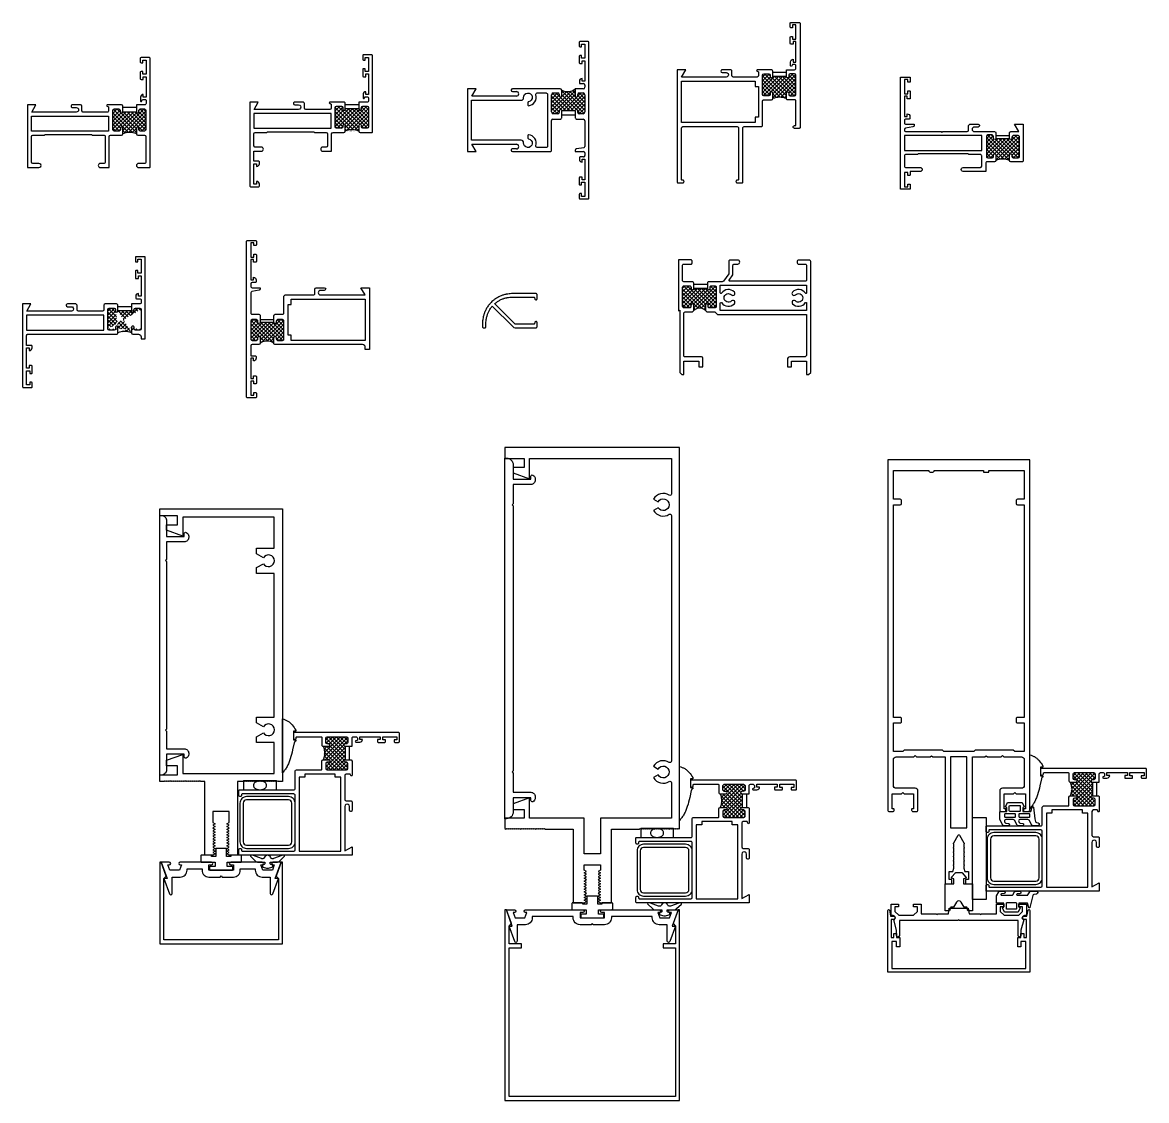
# Model space of a CAD drawing. Header units: millimetres. Extents: x 308 to 720, y 397 to 793.
import ezdxf

# ---------------------------------------------------------------- set-up
doc = ezdxf.new("R2010")
doc.units = ezdxf.units.MM
for name, color, linetype in [('FINE', 101, 'Continuous'), ('HATCH', 101, 'Continuous'), ('MED', 22, 'Continuous')]:
    doc.layers.add(name, color=color, linetype=linetype)
pattern_1 = [(45, (0, 0), (-0.707107, 0.707107), []), (135, (0, 0), (-0.707107, -0.707107), [])]

# ---------------------------------------------------------------- blocks, each defined once
blk = doc.blocks.new('FS800I')
at = {"layer": 'HATCH'}
h = blk.add_hatch(dxfattribs=at)
h.set_pattern_fill('ANSI37', color=256, scale=8, style=0)
h.set_pattern_definition(pattern_1)
edge = h.paths.add_edge_path()
edge.add_line((-10, -7.52), (-10, -5.46))
edge.add_arc((-10.45, -5.46), 0.445, 359.9967, 540.0053)
edge.add_line((-10.89, -5.46), (-10.89, -6.02))
edge.add_arc((-11.39, -6.02), 0.5, 269.9975, 359.9917, ccw=False)
edge.add_line((-11.39, -6.52), (-13.2, -6.52))
edge.add_arc((-13.2, -6.02), 0.5, 180, 269.9975, ccw=False)
edge.add_line((-13.7, -6.02), (-13.7, 1.08))
edge.add_arc((-13.2, 1.08), 0.5, 90.0025, 180, ccw=False)
edge.add_line((-13.2, 1.58), (-11.42, 1.58))
edge.add_arc((-11.42, 1.08), 0.5, 2.8979, 90.0025, ccw=False)
edge.add_line((-10.92, 1.11), (-10.89, 0.56))
edge.add_arc((-10.45, 0.53), 0.445, 175.9034, 366.307)
edge.add_line((-10, 0.58), (-5, 0.58))
edge.add_arc((-4.56, 0.53), 0.445, 173.693, 364.0966)
edge.add_line((-4.11, 0.56), (-4.09, 1.11))
edge.add_arc((-3.59, 1.08), 0.5, 89.9954, 177.1038, ccw=False)
edge.add_line((-3.59, 1.58), (-2.01, 1.58))
edge.add_arc((-2.01, 1.08), 0.5, 0, 89.9975, ccw=False)
edge.add_line((-1.51, 1.08), (-1.51, -6.02))
edge.add_arc((-2.01, -6.02), 0.5, -89.9975, 0, ccw=False)
edge.add_line((-2.01, -6.52), (-3.61, -6.52))
edge.add_arc((-3.61, -6.02), 0.5, 180.0083, 270.0025, ccw=False)
edge.add_line((-4.11, -6.02), (-4.11, -5.46))
edge.add_arc((-4.56, -5.46), 0.445, 359.9948, 540.0027)
edge.add_line((-5, -5.46), (-5, -7.52))
edge.add_arc((-7.5, -13.53), 6.51, 67.4557, 112.5775)
at = {"layer": 'FINE'}
blk.add_line((-5, 2.08), (-10, 2.08), dxfattribs=at)
at = {"layer": 'FINE', "linetype": 'Continuous'}
blk.add_line((-10, 0.58), (-5, 0.58), dxfattribs=at)
at = {"layer": 'HATCH', "linetype": 'Continuous'}
blk.add_arc((-7.5, -13.53), 6.51, 67.4557, 112.5775, dxfattribs=at)
at = {"layer": 'MED', "linetype": 'Continuous'}
for points in [[(-3.34, 20.41, 0.413934), (-3.59, 20.16), (-3.59, 18.75, 0.413774), (-3.34, 18.5), (-2.7, 18.5), (-2.7, 19.49), (-1.5, 19.49), (-1.5, 14.31), (-2.7, 14.31), (-2.7, 15.32), (-3.34, 15.32, 0.413934), (-3.59, 15.07), (-3.59, 12.65, 0.413774), (-3.34, 12.4), (-2.5, 12.4), (-2.5, 13.41), (-1.5, 13.41), (-1.5, 5.91), (-2.5, 5.91), (-2.5, 6.91, 0.415592), (-3.5, 5.92), (-3.5, 4.59, 0.270703), (-3.37, 4.37), (-3.18, 4.26), (-2.75, 5.01), (-1.75, 5.01, -0.414014), (-1.5, 4.76), (-1.5, 3.58, -0.414214), (-2, 3.08), (-5, 3.08), (-5, 0.58, 1.095175), (-4.11, 0.56), (-4.09, 1.11, -0.399508), (-3.59, 1.58), (-2.01, 1.58, -0.414201), (-1.51, 1.08), (-1.51, -6.02, -0.414201), (-2.01, -6.52), (-3.61, -6.52, -0.414184), (-4.11, -6.02), (-4.11, -5.46, 1.000069), (-5, -5.46), (-5, -7.52, 0.410173), (-4.5, -8.02), (-2.01, -8.02, -0.408383), (-1.51, -8.51), (-1.51, -17.9, -0.420213), (-2.01, -18.41), (-4.25, -18.41, 0.999867), (-4.25, -19.91), (-0.25, -19.91, 0.414414), (0, -19.66), (0, 20.16, 0.414494), (-0.25, 20.41)], [(-25, 2.58, 0.414114), (-25.5, 3.08), (-28.5, 3.08, 0.414306), (-29, 2.58, 0.41425), (-28.5, 2.08), (-27.08, 2.08, -0.999916), (-27.08, 0.41), (-43.42, 0.41), (-41.88, 3.08), (-45, 3.08), (-45, -19.66, 0.414014), (-44.75, -19.91), (-40.75, -19.91, 1.000067), (-40.75, -18.41), (-43, -18.41, -0.414114), (-43.5, -17.91), (-43.5, -8.52, -0.414114), (-43, -8.02), (-38.75, -8.02), (-38.5, -7.77), (-21.5, -7.77), (-21.25, -8.02), (-17, -8.02, -0.414314), (-16.5, -8.52), (-16.5, -17.91, -0.414314), (-17, -18.41), (-18.25, -18.41, 0.999867), (-18.25, -19.91), (-15, -19.91), (-15, -8.52, -0.414143), (-14.5, -8.02), (-10.5, -8.02, 0.414015), (-10, -7.52), (-10, -5.46, 1.000074), (-10.89, -5.46), (-10.89, -6.02, -0.414184), (-11.39, -6.52), (-13.2, -6.52, -0.414201), (-13.7, -6.02), (-13.7, 1.08, -0.414201), (-13.2, 1.58), (-11.42, 1.58, -0.399489), (-10.92, 1.11), (-10.89, 0.56, 1.095175), (-10, 0.58, 0.0036), (-10, 0.58), (-10, 2.61, 0.397875), (-10.5, 3.08), (-15.62, 3.08, 0.270846), (-15.84, 2.96), (-15.95, 2.76), (-15.2, 2.34), (-15.2, 0.91, -0.414354), (-15.7, 0.41), (-24.5, 0.41, -0.414314), (-25, 0.91)]]:
    blk.add_lwpolyline(points, format="xyb", close=True, dxfattribs=at)
at = {"layer": 'MED'}
blk.add_lwpolyline([(-43.5, -1.09), (-15.2, -1.09), (-15.2, -6.52), (-43.5, -6.52)], close=True, dxfattribs=at)
blk = doc.blocks.new('FS801I')
at = {"layer": 'HATCH'}
h = blk.add_hatch(dxfattribs=at)
h.set_pattern_fill('ANSI37', color=256, scale=8, style=0)
h.set_pattern_definition(pattern_1)
edge = h.paths.add_edge_path()
edge.add_line((-10.89, -12.22), (-10.89, -11.66))
edge.add_arc((-10.45, -11.66), 0.445, -0.0033, 180.0053, ccw=False)
edge.add_line((-10, -11.66), (-10, -13.72))
edge.add_arc((-7.5, -19.73), 6.51, 67.4557, 112.5775, ccw=False)
edge.add_line((-5, -13.71), (-5, -11.66))
edge.add_arc((-4.56, -11.66), 0.445, -0.0052, 180.0027, ccw=False)
edge.add_line((-4.11, -11.66), (-4.11, -12.22))
edge.add_arc((-3.61, -12.22), 0.5, 180.0083, 270.0025)
edge.add_line((-3.61, -12.72), (-2.01, -12.72))
edge.add_arc((-2.01, -12.22), 0.5, 270.0025, 360)
edge.add_line((-1.51, -12.22), (-1.51, -5.12))
edge.add_arc((-2.01, -5.12), 0.5, 0, 89.9975)
edge.add_line((-2.01, -4.62), (-3.59, -4.62))
edge.add_arc((-3.59, -5.12), 0.5, 89.9954, 177.1038)
edge.add_line((-4.09, -5.09), (-4.11, -5.64))
edge.add_arc((-4.56, -5.67), 0.445, -186.307, 4.0966, ccw=False)
edge.add_line((-5, -5.62), (-10, -5.62))
edge.add_arc((-10.45, -5.67), 0.445, -184.0966, 6.307, ccw=False)
edge.add_line((-10.89, -5.64), (-10.92, -5.09))
edge.add_arc((-11.42, -5.12), 0.5, 2.8979, 90.0025)
edge.add_line((-11.42, -4.62), (-13.2, -4.62))
edge.add_arc((-13.2, -5.12), 0.5, 90.0025, 180)
edge.add_line((-13.7, -5.12), (-13.7, -12.22))
edge.add_arc((-13.2, -12.22), 0.5, 180, 269.9975)
edge.add_line((-13.2, -12.72), (-11.39, -12.72))
edge.add_arc((-11.39, -12.22), 0.5, 269.9975, 359.9917)
at = {"layer": 'FINE'}
for p, q in [((-5, -4.12), (-10, -4.12)), ((-5, -5.62), (-10, -5.62))]:
    blk.add_line(p, q, dxfattribs=at)
at = {"layer": 'HATCH', "linetype": 'Continuous'}
blk.add_arc((-7.5, -19.73), 6.51, 67.4557, 112.5775, dxfattribs=at)
at = {"layer": 'MED', "linetype": 'Continuous'}
blk.add_lwpolyline([(0, 13.97, 0.414094), (-0.25, 14.22), (-3.34, 14.22, 0.490842), (-3.59, 13.97), (-3.59, 12.56, 0.414174), (-3.34, 12.31), (-2.7, 12.31), (-2.7, 13.3), (-1.5, 13.3), (-1.5, 8.12), (-2.7, 8.12), (-2.7, 9.13), (-3.34, 9.13, 0.414334), (-3.59, 8.88), (-3.59, 6.46, 0.414174), (-3.34, 6.21), (-2.5, 6.21), (-2.5, 7.22), (-1.5, 7.22), (-1.5, -0.28), (-2.5, -0.28), (-2.5, 0.72, 0.415692), (-3.5, -0.28), (-3.5, -1.61, 0.268053), (-3.38, -1.82), (-3.18, -1.93), (-2.75, -1.18), (-2, -1.18, -0.414314), (-1.5, -1.68), (-1.5, -2.61, -0.414314), (-2, -3.11), (-5, -3.11), (-5, -5.62, 1.095175), (-4.11, -5.64), (-4.09, -5.09, -0.399508), (-3.59, -4.62), (-2.01, -4.62, -0.414201), (-1.51, -5.12), (-1.51, -12.22, -0.414201), (-2.01, -12.72), (-3.61, -12.72, -0.414184), (-4.11, -12.22), (-4.11, -11.66, 1.000069), (-5, -11.66), (-5, -13.71, 0.410174), (-4.5, -14.22), (-0.25, -14.22, 0.457101), (0, -13.97)], format="xyb", close=True, dxfattribs=at)
at = {"layer": 'MED'}
blk.add_lwpolyline([(-14.5, -14.22), (-10.5, -14.22, 0.414015), (-10, -13.72), (-10, -11.66, 1.000074), (-10.89, -11.66), (-10.89, -12.22, -0.414184), (-11.39, -12.72), (-13.2, -12.72, -0.414201), (-13.7, -12.22), (-13.7, -5.12, -0.414201), (-13.2, -4.62), (-11.42, -4.62, -0.399489), (-10.92, -5.09), (-10.89, -5.64, 1.095175), (-10, -5.62, 0.0036), (-10, -5.62), (-10, -3.61, 0.414236), (-10.5, -3.11), (-15.62, -3.11, 0.267973), (-15.84, -3.24), (-15.95, -3.43), (-15.2, -3.86), (-15.2, -5.28, -0.414154), (-15.7, -5.78), (-24.5, -5.78, -0.414114), (-25, -5.28), (-25, -3.61, 0.414314), (-25.5, -3.11), (-28.5, -3.11, 0.414248), (-29, -3.61, 0.414191), (-28.5, -4.11), (-27.09, -4.11, -1.000036), (-27.09, -5.78), (-43.42, -5.78), (-41.88, -3.11), (-45, -3.11), (-45, -33.87, 0.414414), (-44.75, -34.12), (-41.75, -34.12, 0.413854), (-41.5, -33.87), (-41.5, -33.19, 0.415612), (-42.5, -32.2), (-42.5, -33.2), (-43.5, -33.2), (-43.5, -25.7), (-42.5, -25.7), (-42.5, -26.7, 0.415572), (-41.5, -25.7), (-41.5, -25.05, 0.414014), (-41.75, -24.8), (-43.5, -24.8), (-43.5, -21.12), (-40.75, -21.12, 0.999933), (-40.75, -19.62), (-43, -19.62, -0.414314), (-43.5, -19.12), (-43.5, -14.69, -0.397369), (-43, -14.21), (-38.75, -14.21), (-38.5, -13.96), (-21.5, -13.96), (-21.25, -14.21), (-17, -14.21, -0.397163), (-16.5, -14.69), (-16.5, -19.12, -0.414114), (-17, -19.62), (-18.25, -19.62, 1), (-18.25, -21.12), (-15, -21.12), (-15, -14.72, -0.391283)], format="xyb", close=True, dxfattribs=at)
blk.add_lwpolyline([(-43.5, -12.71), (-15.2, -12.71), (-15.2, -7.28), (-43.5, -7.28)], close=True, dxfattribs=at)
blk = doc.blocks.new('FS802I')
at = {"layer": 'HATCH'}
h = blk.add_hatch(dxfattribs=at)
h.set_pattern_fill('ANSI37', color=256, scale=8, style=0)
h.set_pattern_definition(pattern_1)
edge = h.paths.add_edge_path()
edge.add_line((33.61, 9.51), (33.61, 8.95))
edge.add_arc((34.05, 8.95), 0.445, 179.9947, 360.0033)
edge.add_line((34.5, 8.95), (34.5, 11.01))
edge.add_arc((36.61, 15.25), 4.74, 243.59, 307.6101)
edge.add_line((39.5, 11.5), (39.5, 8.94))
edge.add_arc((39.95, 8.94), 0.445, 179.9973, 360.0052)
edge.add_line((40.39, 8.94), (40.39, 9.5))
edge.add_arc((40.89, 9.5), 0.5, 89.9975, 179.9917, ccw=False)
edge.add_line((40.89, 10), (42.36, 10))
edge.add_arc((42.36, 9.36), 0.64, 0, 89.9972, ccw=False)
edge.add_line((43, 9.36), (43, 3.03))
edge.add_arc((42.36, 3.03), 0.64, 270.0025, 360, ccw=False)
edge.add_line((42.36, 2.39), (40.91, 2.39))
edge.add_arc((40.91, 2.89), 0.5, 182.8979, 270.0025, ccw=False)
edge.add_line((40.41, 2.87), (40.39, 3.42))
edge.add_arc((39.94, 3.45), 0.445, 355.9034, 546.307)
edge.add_line((39.5, 3.4), (34.5, 3.4))
edge.add_arc((34.06, 3.45), 0.445, 353.693, 544.0966)
edge.add_line((33.61, 3.42), (33.59, 2.87))
edge.add_arc((33.09, 2.89), 0.5, 269.9975, 357.1021, ccw=False)
edge.add_line((33.09, 2.39), (31.44, 2.39))
edge.add_arc((31.44, 3.03), 0.64, 180.0007, 269.9975, ccw=False)
edge.add_line((30.8, 3.03), (30.8, 9.37))
edge.add_arc((31.44, 9.37), 0.64, 90.0025, 180.0007, ccw=False)
edge.add_line((31.44, 10.01), (33.11, 10.01))
edge.add_arc((33.11, 9.51), 0.5, 0.0083, 90.0025, ccw=False)
at = {"layer": 'FINE'}
for p, q in [((39.5, 3.4), (34.5, 3.4)), ((39.5, 1.9), (34.5, 1.9))]:
    blk.add_line(p, q, dxfattribs=at)
at = {"layer": 'HATCH', "linetype": 'Continuous'}
blk.add_arc((36.61, 15.25), 4.74, 243.59, 307.6101, dxfattribs=at)
at = {"layer": 'MED', "linetype": 'Continuous'}
for p, q in [((40.91, 28.58), (40.91, 27.17)), ((44.25, 28.83), (41.16, 28.83)), ((41.16, 26.92), (41.8, 26.92)), ((41.8, 26.92), (41.8, 27.91)), ((41.8, 27.91), (43, 27.91)), ((43, 27.91), (43, 22.73)), ((44.5, -28.58), (44.5, 28.58)), ((40.91, 23.49), (40.91, 21.07)), ((41.8, 23.74), (41.16, 23.74)), ((41.16, 20.82), (42, 20.82)), ((41.8, 22.73), (41.8, 23.74)), ((43, 22.73), (41.8, 22.73)), ((42, 20.82), (42, 21.83)), ((42, 21.83), (43, 21.83)), ((43, 21.83), (43, 14.33)), ((41, 14.34), (41, 13.68)), ((41.25, 13.43), (42.5, 13.43)), ((42, 14.33), (42, 15.33)), ((43, 14.33), (42, 14.33)), ((43, 12.93), (43, 12.14)), ((3.12, 11.5), (0, 11.5)), ((0, 11.5), (0, -11.5)), ((1.58, 8.83), (3.12, 11.5)), ((17.92, 8.83), (1.58, 8.83)), ((34, 11.51), (16.5, 11.5)), ((16.5, 10.5), (17.92, 10.5)), ((30.8, 3.03), (30.8, 9.37)), ((31.44, 10.01), (33.11, 10.01)), ((33.61, 9.51), (33.61, 8.95)), ((34.5, 8.95), (34.5, 11.01)), ((42.36, 11.5), (39.5, 11.5)), ((39.5, 11.5), (39.5, 8.94)), ((40.39, 8.94), (40.39, 9.5)), ((40.89, 10), (42.36, 10)), ((43, 9.36), (43, 3.03)), ((31.3, 0.4), (34, 0.4)), ((33.09, 2.39), (31.44, 2.39)), ((33.61, 3.42), (33.59, 2.87)), ((34.5, 0.9), (34.5, 3.39)), ((39.5, 3.39), (39.5, 0.9)), ((40, 0.4), (42.36, 0.4)), ((40.41, 2.87), (40.39, 3.42)), ((42.36, 2.39), (40.91, 2.39)), ((30.8, -11), (30.8, -0.1)), ((43, -0.24), (43, -9.58)), ((0, -11.5), (3.12, -11.5)), ((3.12, -11.5), (1.58, -8.83)), ((1.58, -8.83), (17.92, -8.83)), ((17.92, -10.5), (16.5, -10.5)), ((16.5, -11.5), (30.3, -11.5)), ((39.5, -11.02), (39.5, -11.5)), ((39.5, -11.5), (42.5, -11.5)), ((42.58, -10.07), (39.92, -10.53)), ((43, -12), (43, -12.93)), ((41, -13.68), (41, -14.34)), ((42.5, -13.43), (41.25, -13.43)), ((42, -15.33), (42, -14.33)), ((42, -14.33), (43, -14.33)), ((43, -14.33), (43, -21.83)), ((40.91, -21.07), (40.91, -23.49)), ((42, -20.82), (41.16, -20.82)), ((41.16, -23.74), (41.8, -23.74)), ((41.8, -23.74), (41.8, -22.73)), ((41.8, -22.73), (43, -22.73)), ((42, -21.83), (42, -20.82)), ((43, -21.83), (42, -21.83)), ((43, -22.73), (43, -27.91)), ((40.91, -27.17), (40.91, -28.58)), ((41.8, -26.92), (41.16, -26.92)), ((41.16, -28.83), (44.25, -28.83)), ((41.8, -27.91), (41.8, -26.92)), ((43, -27.91), (41.8, -27.91))]:
    blk.add_line(p, q, dxfattribs=at)
at = {"layer": 'MED'}
blk.add_lwpolyline([(28.8, -10), (25.49, -10, -0.509363), (25.02, -9.35, 0.481674), (22.37, -5.35, 0.440498), (22.1, -5.6), (22.1, -6.57, 0.375054), (22.32, -6.81, -2.345728), (20.51, -8.25, 0.442666), (19.67, -7.33), (1.5, -7.33), (1.5, 7.33), (19.67, 7.33, 0.44215), (20.51, 8.25, -2.345728), (22.32, 6.81, 0.375054), (22.1, 6.57), (22.1, 5.6, 0.440498), (22.37, 5.35, 0.481674), (25.02, 9.35, -0.509363), (25.49, 10), (28.8, 10, -0.414214), (29.3, 9.5), (29.3, -9.5, -0.414214)], format="xyb", close=True, dxfattribs=at)
at = {"layer": 'MED', "linetype": 'Continuous'}
for centre, radius, start, end in [((41.16, 28.58), 0.25, 90.0274, 179.9726), ((41.16, 27.17), 0.25, 180.0822, 269.9178), ((44.25, 28.58), 0.25, 359.9335, 90.0665), ((41.16, 23.49), 0.25, 90.0274, 179.9726), ((41.16, 21.07), 0.25, 180.0822, 269.9178), ((42, 14.33), 0.995, 89.7216, 179.9912), ((41.25, 13.68), 0.25, 180.0822, 269.9178), ((42.5, 12.93), 0.5, 359.9785, 90.0215), ((16.5, 11), 0.5, 89.9794, 180.0057), ((16.5, 11), 0.5, 180.0057, 269.9932), ((17.92, 9.67), 0.835, 270.0014, 89.9986), ((31.44, 9.37), 0.64, 90.0025, 180.0007), ((33.11, 9.51), 0.5, 0.0083, 90.0025), ((34.05, 8.95), 0.445, 179.9947, 0.0033), ((34, 11.01), 0.5, 0.0097, 89.9708), ((39.95, 8.94), 0.445, 179.9973, 0.0052), ((40.89, 9.5), 0.5, 89.9975, 179.9917), ((42.36, 12.14), 0.64, 270, 0), ((42.36, 9.36), 0.64, 0, 89.9972), ((31.44, 3.03), 0.64, 180.0007, 269.9975), ((31.3, -0.1), 0.5, 90.0274, 179.9726), ((33.09, 2.89), 0.5, 269.9975, 357.1021), ((34.06, 3.45), 0.445, 353.693, 184.0966), ((34, 0.9), 0.5, 269.9972, 0.0016), ((34.06, 3.45), 0.445, 352.8679, 353.693), ((39.94, 3.45), 0.445, 355.9034, 186.307), ((39.94, 3.45), 0.445, 186.307, 187.1321), ((40, 0.9), 0.5, 179.9984, 270.0028), ((40.91, 2.89), 0.5, 182.8979, 270.0025), ((42.36, 3.03), 0.64, 270.0025, 360), ((42.36, -0.24), 0.64, 0, 90), ((16.5, -11), 0.5, 89.9794, 180.0056), ((16.5, -11), 0.5, 180.0056, 269.9932), ((17.92, -9.66), 0.835, 270.0014, 89.9986), ((30.3, -11), 0.5, 269.9863, 0.0137), ((40, -11.02), 0.5, 99.7448, 179.9669), ((42.5, -12), 0.5, 359.9863, 90.0137), ((42.5, -9.58), 0.5, 279.7319, 359.5421), ((41.25, -13.68), 0.25, 90.0822, 179.9178), ((42, -14.33), 0.995, 180.0137, 270.2735), ((42.5, -12.93), 0.5, 269.9589, 0.0411), ((41.16, -21.07), 0.25, 90.043, 179.957), ((41.16, -23.49), 0.25, 179.9883, 270.0117), ((41.16, -27.17), 0.25, 90.043, 179.957), ((41.16, -28.58), 0.25, 179.9883, 270.0117), ((44.25, -28.58), 0.25, 269.9726, 0.0274)]:
    blk.add_arc(centre, radius, start, end, dxfattribs=at)
blk = doc.blocks.new('FS803I')
at = {"layer": 'HATCH'}
h = blk.add_hatch(dxfattribs=at)
h.set_pattern_fill('ANSI37', color=256, scale=8, style=0)
h.set_pattern_definition(pattern_1)
edge = h.paths.add_edge_path()
edge.add_line((-10.91, 19.52), (-10.89, 18.97))
edge.add_arc((-10.44, 18.94), 0.445, 175.9034, 366.307)
edge.add_line((-10, 18.99), (-5, 18.99))
edge.add_arc((-4.56, 18.94), 0.445, 173.693, 364.0966)
edge.add_line((-4.11, 18.97), (-4.08, 19.52))
edge.add_arc((-3.58, 19.5), 0.5, 89.9954, 177.1038, ccw=False)
edge.add_line((-3.58, 20), (-2, 20))
edge.add_arc((-2, 19.5), 0.5, 0, 89.9975, ccw=False)
edge.add_line((-1.5, 19.5), (-1.5, 12.4))
edge.add_arc((-2, 12.4), 0.5, -89.9975, 0, ccw=False)
edge.add_line((-2, 11.9), (-3.61, 11.9))
edge.add_arc((-3.61, 12.4), 0.5, 180.0083, 270.0025, ccw=False)
edge.add_line((-4.11, 12.4), (-4.11, 12.95))
edge.add_arc((-4.56, 12.95), 0.445, 359.9948, 540.0027)
edge.add_line((-5, 12.95), (-5, 10.9))
edge.add_arc((-7.5, 4.89), 6.51, 67.4557, 112.5775)
edge.add_line((-10, 10.9), (-10, 12.95))
edge.add_arc((-10.44, 12.95), 0.445, 359.9967, 540.0053)
edge.add_line((-10.89, 12.95), (-10.89, 12.4))
edge.add_arc((-11.39, 12.4), 0.5, 269.9975, 359.9917, ccw=False)
edge.add_line((-11.39, 11.9), (-13.2, 11.9))
edge.add_arc((-13.2, 12.4), 0.5, 180, 269.9975, ccw=False)
edge.add_line((-13.7, 12.4), (-13.7, 19.5))
edge.add_arc((-13.2, 19.5), 0.5, 90.0025, 180, ccw=False)
edge.add_line((-13.2, 20), (-11.41, 20))
edge.add_arc((-11.41, 19.5), 0.5, 2.8979, 90.0025, ccw=False)
at = {"layer": 'FINE'}
for p, q in [((-5, 20.49), (-10, 20.49)), ((-5, 18.99), (-10, 18.99))]:
    blk.add_line(p, q, dxfattribs=at)
at = {"layer": 'HATCH', "linetype": 'Continuous'}
blk.add_lwpolyline([(-5, 10.9, 0.199465), (-10, 10.9, 0.069133)], format="xyb", dxfattribs=at)
at = {"layer": 'MED', "linetype": 'Continuous'}
for points in [[(-2, 0, -0.414214), (-2.5, 0.5, -0.414214), (-2, 1), (-1.75, 1, 0.414214), (-1.5, 1.25), (-1.5, 10.15, 0.414214), (-1.75, 10.4), (-4.5, 10.4, -0.414215), (-5, 10.9), (-5, 12.95, -1.000069), (-4.11, 12.95), (-4.11, 12.4, 0.414184), (-3.61, 11.9), (-2, 11.9, 0.414201), (-1.5, 12.4), (-1.5, 19.5, 0.414201), (-2, 20), (-3.58, 20, 0.399508), (-4.08, 19.52), (-4.11, 18.97, -1.095175), (-5, 18.99), (-5, 21.5), (-2, 21.5, 0.414314), (-1.5, 22), (-1.5, 22.93, 0.414314), (-2, 23.43), (-2.75, 23.43), (-3.18, 22.68), (-3.38, 22.79, -0.268053), (-3.5, 23.01), (-3.5, 24.33, -0.415692), (-2.5, 25.33), (-2.5, 24.33), (-1.5, 24.33), (-1.5, 31.83), (-2.5, 31.83), (-2.5, 30.82), (-3.34, 30.82, -0.411596), (-3.59, 31.07), (-3.59, 33.49, -0.407903), (-3.34, 33.74), (-2.7, 33.74), (-2.7, 32.73), (-1.5, 32.73), (-1.5, 37.91), (-2.7, 37.91), (-2.7, 36.92), (-3.34, 36.92, -0.414214), (-3.59, 37.17), (-3.59, 38.58, -0.414214), (-3.34, 38.83), (-0.25, 38.83, -0.414214), (0, 38.58), (0, 0.25, -0.414214), (-0.25, 0)], [(-13.7, 1.13), (-13.7, 10.15, -0.414214), (-13.45, 10.4), (-10.5, 10.4, 0.408259), (-10, 10.9), (-10, 12.95, 1.000074), (-10.89, 12.95), (-10.89, 12.4, -0.414184), (-11.39, 11.9), (-13.2, 11.9, -0.414201), (-13.7, 12.4), (-13.7, 19.5, -0.414201), (-13.2, 20), (-11.41, 20, -0.399489), (-10.91, 19.52), (-10.89, 18.97, 1.095175), (-10, 18.99, 0.0036), (-10, 19), (-10, 21, 0.414236), (-10.5, 21.5), (-15.62, 21.5, 0.267973), (-15.84, 21.37), (-15.95, 21.18), (-15.2, 20.75), (-15.2, 19.33, -0.414154), (-15.7, 18.83), (-24.5, 18.83, -0.414114), (-25, 19.33), (-25, 21, 0.414268), (-25.5, 21.5), (-28.5, 21.5, 0.414248), (-29, 21, 0.414191), (-28.5, 20.5), (-27.08, 20.5, -1.000036), (-27.08, 18.83), (-43.42, 18.83), (-41.88, 21.5), (-45, 21.5), (-45, -19.76, 0.408368), (-44.75, -20), (-43, -20, 0.414214), (-42.5, -19.5, 0.414214), (-43, -19), (-43.24, -19, -0.419608), (-43.49, -18.75), (-43.5, 0.13), (-43.5, 0.13, -0.411275), (-43, 0.63), (-23.01, 0.63, -0.414952), (-22.51, 0.13), (-22.51, -18.75, -0.41702), (-22.76, -19), (-23, -19, 0.414214), (-23.5, -19.5, 0.414214), (-23, -20), (-21.25, -20, 0.414214), (-21, -19.75), (-21, 0.13, -0.414455), (-20.5, 0.63), (-14.2, 0.63, 0.414299)]]:
    blk.add_lwpolyline(points, format="xyb", close=True, dxfattribs=at)
at = {"layer": 'MED'}
blk.add_lwpolyline([(-16.4, 2.13), (-43.5, 2.13), (-43.5, 17.33), (-16.4, 17.33), (-16.4, 15.33), (-15.2, 15.33), (-15.2, 4.13), (-16.4, 4.13)], close=True, dxfattribs=at)
blk = doc.blocks.new('FS820I')
at = {"layer": 'HATCH'}
h = blk.add_hatch(dxfattribs=at)
h.set_pattern_fill('ANSI37', color=256, scale=8, style=0)
h.set_pattern_definition(pattern_1)
h.paths.add_polyline_path([(-13.65, -5.17, -0.927411), (-14.54, -5.17), (-14.54, -4.42, 0.271345), (-15.04, -3.92), (-16.65, -3.92, 0.4142), (-17.15, -4.42), (-17.15, -11.77, 0.414214), (-16.65, -12.27), (-15.04, -12.27, 0.41424), (-14.54, -11.77), (-14.54, -11.21, -0.94755), (-13.65, -11.21), (-13.65, -13.27, -0.000137), (-13.65, -13.27, -0.200374), (-8.65, -13.27), (-8.65, -11.21, -0.917957), (-7.76, -11.21), (-7.76, -11.77, 0.414208), (-7.26, -12.27), (-5.45, -12.27, 0.414225), (-4.95, -11.77), (-4.95, -4.67, 0.414224), (-5.45, -4.17), (-7.26, -4.17, 0.414254), (-7.76, -4.67), (-7.76, -5.17, -0.971935), (-8.65, -5.17)])
at = {"layer": 'FINE', "linetype": 'Continuous'}
for p, q in [((-8.65, -4.28), (-13.65, -4.28)), ((-13.65, -5.17), (-8.65, -5.17))]:
    blk.add_line(p, q, dxfattribs=at)
at = {"layer": 'HATCH', "linetype": 'Continuous'}
blk.add_arc((-11.15, -19.26), 6.49, 67.339, 112.661, dxfattribs=at)
at = {"layer": 'MED', "linetype": 'Continuous'}
for points in [[(-45.06, -22.17), (-45.06, -23.58, -0.413894), (-45.31, -23.83), (-48.4, -23.83, -0.414214), (-48.65, -23.58), (-48.65, 17.08, -0.414374), (-48.4, 17.33), (-45.31, 17.33, -0.414214), (-45.06, 17.08), (-45.06, 15.67, -0.413894), (-45.31, 15.42), (-45.95, 15.42), (-45.95, 16.41), (-47.15, 16.41), (-47.15, 11.23), (-45.95, 11.23), (-45.95, 12.24), (-45.31, 12.24, -0.414214), (-45.06, 11.99), (-45.06, 9.57, -0.413894), (-45.31, 9.32), (-46.15, 9.32), (-46.15, 10.33), (-47.15, 10.33), (-47.15, 2.83), (-46.15, 2.83), (-46.15, 3.83, -0.415612), (-45.15, 2.83), (-45.15, 2.18, -0.413894), (-45.4, 1.93), (-46.65, 1.93, 0.414374), (-47.15, 1.43), (-47.15, 0.5, 0.414214), (-46.65, 0), (-43.65, 0), (-43.65, -0.48, -0.365255), (-44.07, -0.97), (-46.74, -1.43, 0.365317), (-47.15, -1.92), (-47.15, -2.17, 0.414214), (-46.65, -2.67), (-33.8, -2.67), (-33.5, -2.97), (-33.2, -2.67), (-24.15, -2.67, 0.414174), (-23.65, -2.17), (-23.65, -0.5, -0.414254), (-23.15, 0), (-20.15, 0, -0.414305), (-19.65, -0.5, -0.414192), (-20.15, -1), (-21.57, -1, 0.999976), (-21.57, -2.67), (-14.15, -2.67, -0.414294), (-13.65, -3.17), (-13.65, -5.17, -0.927411), (-14.54, -5.17), (-14.54, -4.42, 0.271345), (-15.04, -3.92), (-16.65, -3.92, 0.4142), (-17.15, -4.42), (-17.15, -11.77, 0.414214), (-16.65, -12.27), (-15.04, -12.27, 0.41424), (-14.54, -11.77), (-14.54, -11.21, -0.94755), (-13.65, -11.21), (-13.65, -13.27, -0.413912), (-14.15, -13.77), (-16.85, -13.77, 0.414454), (-17.35, -14.27), (-17.35, -17.33), (-25.6, -17.33, -1.000053), (-25.6, -15.83), (-19.35, -15.83, 0.413974), (-18.85, -15.33), (-18.85, -11.6, 0.414294), (-19.35, -11.1), (-23.6, -11.1), (-23.85, -10.85), (-42.15, -10.85), (-42.4, -11.1), (-46.65, -11.1, 0.414374), (-47.15, -11.6), (-47.15, -15.33, 0.414214), (-46.65, -15.83), (-41.4, -15.83, -0.999947), (-41.4, -17.33), (-45.06, -17.33), (-45.06, -18.49, -0.413894), (-45.31, -18.74), (-45.95, -18.74), (-45.95, -17.73), (-47.15, -17.73), (-47.15, -22.91), (-45.95, -22.91), (-45.95, -21.92), (-45.31, -21.92, -0.414214)], [(-8.15, -2.67), (-5.23, -2.67), (-6.77, 0), (-3.65, 0), (-3.65, -13.52, -0.413734), (-3.9, -13.77), (-8.15, -13.77, -0.414148), (-8.65, -13.27), (-8.65, -11.21, -0.917957), (-7.76, -11.21), (-7.76, -11.77, 0.414208), (-7.26, -12.27), (-5.45, -12.27, 0.414225), (-4.95, -11.77), (-4.95, -4.67, 0.414224), (-5.45, -4.17), (-7.26, -4.17, 0.414271), (-7.76, -4.67), (-7.76, -5.17, -0.971935), (-8.65, -5.17), (-8.65, -3.17, -0.414214)]]:
    blk.add_lwpolyline(points, format="xyb", close=True, dxfattribs=at)
at = {"layer": 'MED'}
blk.add_lwpolyline([(-47.15, -9.6), (-18.85, -9.6), (-18.85, -4.17), (-47.15, -4.17)], close=True, dxfattribs=at)
blk = doc.blocks.new('FS821I')
at = {"layer": 'HATCH'}
h = blk.add_hatch(dxfattribs=at)
h.set_pattern_fill('ANSI37', color=256, scale=8, style=0)
h.set_pattern_definition(pattern_1)
edge = h.paths.add_edge_path()
edge.add_arc((-7.5, -3.79), 6.54, 67.5496, 112.4952)
edge.add_line((-5, 4.31), (-5, 2.25))
edge.add_arc((-4.56, 4.31), 0.445, 359.9948, 540.0027)
edge.add_line((-4.11, 3.75), (-4.11, 4.31))
edge.add_arc((-3.61, 3.75), 0.5, 180.0083, 270.0025)
edge.add_line((-2, 3.25), (-3.61, 3.25))
edge.add_arc((-2, 3.75), 0.5, 270.0025, 360)
edge.add_arc((-13.2, 3.75), 0.5, 180, 269.9975)
edge.add_line((-11.39, 3.25), (-13.2, 3.25))
edge.add_arc((-11.39, 3.75), 0.5, 269.9975, 359.9917)
edge.add_line((-10.89, 4.31), (-10.89, 3.75))
edge.add_arc((-10.45, 4.31), 0.445, 359.9967, 540.0053)
edge.add_line((-10, 2.25), (-10, 4.31))
edge.add_line((-10.92, 10.88), (-10.89, 10.33))
edge.add_arc((-11.42, 10.85), 0.5, 2.8979, 90.0025)
edge.add_line((-13.2, 11.35), (-11.42, 11.35))
edge.add_arc((-13.2, 10.85), 0.5, 90.0025, 180)
edge.add_line((-13.7, 3.75), (-13.7, 10.85))
edge.add_line((-1.5, 10.85), (-1.5, 3.75))
edge.add_arc((-2, 10.85), 0.5, 0, 89.9975)
edge.add_line((-3.58, 11.35), (-2, 11.35))
edge.add_arc((-3.58, 10.85), 0.5, 89.9954, 177.1038)
edge.add_line((-4.11, 10.33), (-4.08, 10.88))
edge.add_arc((-4.56, 10.3), 0.445, 173.693, 364.0966)
edge.add_line((-5, 10.34), (-10, 10.34))
edge.add_arc((-10.45, 10.3), 0.445, 175.9034, 366.1262)
at = {"layer": 'FINE'}
for p, q in [((-5, 11.84), (-10, 11.84)), ((-5, 10.34), (-10, 10.34))]:
    blk.add_line(p, q, dxfattribs=at)
at = {"layer": 'HATCH', "linetype": 'Continuous'}
blk.add_arc((-7.5, -3.79), 6.54, 67.5496, 112.4952, dxfattribs=at)
at = {"layer": 'MED', "linetype": 'Continuous'}
blk.add_lwpolyline([(-1.5, 10.85), (-1.5, 3.75, -0.414201), (-2, 3.25), (-3.61, 3.25, -0.414184), (-4.11, 3.75), (-4.11, 4.31, 1.000069), (-5, 4.31), (-5, 2.25, 0.410174), (-4.5, 1.75), (-2.5, 1.75, -0.414193), (-1.5, 0.75), (-1.5, 0), (0, 0), (0, 29.93, 0.414094), (-0.25, 30.18), (-3.34, 30.18, 0.490842), (-3.59, 29.93), (-3.59, 28.52, 0.414174), (-3.34, 28.27), (-2.7, 28.27), (-2.7, 29.26), (-1.5, 29.26), (-1.5, 24.08), (-2.7, 24.08), (-2.7, 25.09), (-3.34, 25.09, 0.414334), (-3.59, 24.84), (-3.59, 22.42, 0.414174), (-3.34, 22.17), (-2.5, 22.17), (-2.5, 23.18), (-1.5, 23.18), (-1.5, 15.68), (-2.5, 15.68), (-2.5, 16.68, 0.415692), (-3.5, 15.69), (-3.5, 15.03, 0.414131), (-3.25, 14.78), (-2, 14.78, -0.414314), (-1.5, 14.28), (-1.5, 13.35, -0.414314), (-2, 12.85), (-5, 12.85), (-5, 10.34, 1.095175), (-4.11, 10.33), (-4.08, 10.88, -0.399508), (-3.58, 11.35), (-2, 11.35, -0.414201)], format="xyb", close=True, dxfattribs=at)
at = {"layer": 'MED'}
blk.add_lwpolyline([(-10.89, 4.31), (-10.89, 3.75, -0.414184), (-11.39, 3.25), (-13.2, 3.25, -0.414201), (-13.7, 3.75), (-13.7, 10.85, -0.414201), (-13.2, 11.35), (-11.42, 11.35, -0.399489), (-10.92, 10.88), (-10.89, 10.33, 1.093441), (-10, 10.34, 0.004389), (-10, 10.35), (-10, 12.35, 0.414236), (-10.5, 12.85), (-14.71, 12.85, 0.409321), (-15.2, 12.35), (-15.2, 10.68, -0.414154), (-15.7, 10.18), (-24.5, 10.18, -0.414114), (-25, 10.68), (-25, 12.35, 0.414314), (-25.5, 12.85), (-28.5, 12.85, 0.414248), (-29, 12.35, 0.414191), (-28.5, 11.85), (-27.09, 11.85, -1.000036), (-27.09, 10.18), (-43.42, 10.18), (-41.88, 12.85), (-45, 12.85), (-45, -17.5, 0.414614), (-44.75, -17.75), (-41.66, -17.75, 0.414614), (-41.41, -17.5), (-41.41, -16.09, 0.414054), (-41.66, -15.84), (-42.3, -15.84), (-42.3, -16.83), (-43.5, -16.83), (-43.5, -11.65), (-42.3, -11.65), (-42.3, -12.66), (-41.66, -12.66, 0.414614), (-41.41, -12.41), (-41.41, -9.99, 0.414054), (-41.66, -9.74), (-42.5, -9.74), (-42.5, -10.75), (-43.5, -10.75), (-43.5, -3.25), (-42.5, -3.25), (-42.5, -4.25, 0.415762), (-41.5, -3.25), (-41.5, -2.6, 0.414054), (-41.75, -2.35), (-43.5, -2.35), (-43.5, 1.25, -0.414856), (-43, 1.75), (-10.5, 1.75, 0.414285), (-10, 2.25), (-10, 4.31, 1.000074)], format="xyb", close=True, dxfattribs=at)
blk.add_lwpolyline([(-15.2, 3.25), (-15.2, 8.68), (-43.5, 8.68), (-43.5, 3.25)], close=True, dxfattribs=at)
blk = doc.blocks.new('FS822I')
at = {"layer": 'HATCH'}
h = blk.add_hatch(dxfattribs=at)
h.set_pattern_fill('ANSI37', color=256, scale=8, style=0)
h.set_pattern_definition(pattern_1)
h.paths.add_polyline_path([(10, 27.64), (10, 27.64), (5, 27.64, -0.999944), (4.11, 27.64), (4.11, 28.14, 0.414223), (3.61, 28.64), (2, 28.64, 0.404063), (1.5, 28.16), (1.5, 21.57, 0.424418), (2, 21.05), (3.6, 21.05, 0.414223), (4.1, 21.55), (4.1, 21.95, -1.113172), (5, 22.05), (5, 20, -0.000171), (5, 20, -0.305195), (10, 20), (10, 22.13, -0.898334), (10.9, 22.04), (10.89, 21.55, 0.418979), (11.39, 21.04), (13.2, 21.04, 0.414219), (13.7, 21.54), (13.7, 28.14, 0.414218), (13.2, 28.64), (11.39, 28.64, 0.414205), (10.89, 28.14), (10.89, 27.64, -1.00004)])
at = {"layer": 'FINE', "linetype": 'Continuous'}
for p, q in [((10, 28.53), (5, 28.53)), ((10, 27.64), (5, 27.64))]:
    blk.add_line(p, q, dxfattribs=at)
at = {"layer": 'HATCH', "linetype": 'Continuous'}
blk.add_arc((7.5, 16.28), 4.48, 55.9839, 123.8717, dxfattribs=at)
at = {"layer": 'MED', "linetype": 'Continuous'}
for points in [[(0.25, 57.7), (3.34, 57.7, -0.414174), (3.59, 57.45), (3.59, 56.04, -0.414254), (3.34, 55.79), (2.7, 55.79), (2.7, 56.78), (1.5, 56.78), (1.5, 51.6), (2.7, 51.6), (2.7, 52.61), (3.34, 52.61, -0.414174), (3.59, 52.36), (3.59, 49.94, -0.414254), (3.34, 49.69), (2.5, 49.69), (2.5, 50.7), (1.5, 50.7), (1.5, 43.2), (2.5, 43.2), (2.5, 44.2, -0.415602), (3.5, 43.21), (3.5, 42.55, -0.414254), (3.25, 42.3), (2, 42.3, 0.414194), (1.5, 41.8), (1.5, 40.87, 0.414234), (2, 40.37), (5, 40.37), (5, 39.89, -0.36545), (4.58, 39.4), (1.92, 38.94, 0.365404), (1.5, 38.45), (1.5, 31.1, 0.414214), (2, 30.6), (4.5, 30.6, -0.433181), (5, 30.1), (5, 27.64, -0.999944), (4.11, 27.64), (4.11, 28.14, 0.414224), (3.61, 28.64), (2, 28.64, 0.404063), (1.5, 28.16), (1.5, 21.57, 0.424417), (2, 21.05), (3.6, 21.05, 0.414223), (4.1, 21.55), (4.1, 21.95, -1.113172), (5, 22.05), (5, 20, -0.414014), (4.5, 19.5), (2, 19.5, 0.389158), (1.5, 19.04), (1.5, 15.4), (3.25, 15.4, -0.414054), (3.5, 15.15), (3.5, 14.49, -0.415662), (2.5, 13.5), (2.5, 14.5), (1.5, 14.5), (1.5, 7), (2.5, 7), (2.5, 8.01), (3.34, 8.01, -0.414054), (3.59, 7.76), (3.59, 5.34, -0.414214), (3.34, 5.09), (2.7, 5.09), (2.7, 6.1), (1.5, 6.1), (1.5, 0.92), (2.7, 0.92), (2.7, 1.91), (3.34, 1.91, -0.414054), (3.59, 1.66), (3.59, 0.25, -0.414214), (3.34, 0), (0.25, 0, -0.414214), (0, 0.25), (0, 57.45, -0.414011), (0.25, 57.7), (0.25, 57.7)], [(43.5, 18.5, 0.414214), (42.5, 19.5), (10.5, 19.5, -0.414214), (10, 20), (10, 22.13, -0.898334), (10.9, 22.04), (10.89, 21.56, 0.421817), (11.39, 21.04), (13.2, 21.04, 0.414219), (13.7, 21.54), (13.7, 28.14, 0.414218), (13.2, 28.64), (11.39, 28.64, 0.414205), (10.89, 28.14), (10.89, 27.64, -1.000028), (10, 27.64), (10, 30.1, -0.414112), (10.5, 30.6), (13.2, 30.6, 0.414494), (13.7, 31.1), (13.7, 37.2, -0.413934), (14.2, 37.7), (24.5, 37.7, 0.414414), (25, 38.2), (25, 39.87, -0.414051), (25.5, 40.37), (28.5, 40.37, -0.414124), (29, 39.87, -0.41435), (28.5, 39.37), (27.09, 39.37, 1), (27.09, 37.7), (43.42, 37.7), (41.88, 40.37), (45, 40.37), (45, 17.75), (43.5, 17.75)]]:
    blk.add_lwpolyline(points, format="xyb", close=True, dxfattribs=at)
at = {"layer": 'MED'}
blk.add_lwpolyline([(15.2, 34.2), (16.4, 34.2), (16.4, 36.2), (43.5, 36.2), (43.5, 21), (16.4, 21), (16.4, 23), (15.2, 23)], close=True, dxfattribs=at)
blk = doc.blocks.new('VWA500')
at = {"layer": 'MED'}
blk.add_lwpolyline([(-13.02, 4.03, -0.014692), (-12.44, 4.3, -0.019048), (-12.02, 4.46, -0.016571), (-11.6, 4.58, -0.012363), (-10.98, 4.73, -0.009886), (-10.8, 4.77, -0.002323), (-9.82, 4.93, -0.025857), (-9.52, 4.96, -0.013997), (-8.79, 4.98), (-0.97, 4.98, -0.351524), (-0.73, 4.79), (-0.61, 4.25, 0.351524), (-0.27, 3.97), (-0.14, 3.97, 0.414214), (0.21, 4.32), (0.21, 5.89, 0.414214), (-0.14, 6.24), (-8.8, 6.24, 0.013997), (-9.59, 6.22, 0.025857), (-10.02, 6.17, 0.002323), (-11.01, 6, 0.009886), (-11.24, 5.96, 0.012363), (-11.92, 5.8, 0.016571), (-12.43, 5.65, 0.019048), (-12.94, 5.45, 0.014692), (-13.58, 5.16, 0.010404), (-14.13, 4.87, 0.010621), (-14.66, 4.56, 0.014917), (-15.25, 4.18, 0.019828), (-15.67, 3.87, 0.015593), (-16.04, 3.55, 0.009995), (-16.58, 3.03, 0.009995), (-17.1, 2.49, 0.015593), (-17.42, 2.12, 0.019828), (-17.73, 1.7, 0.014917), (-18.11, 1.11, 0.010621), (-18.42, 0.58, 0.010404), (-18.71, 0.03, 0.014692), (-19, -0.61, 0.019048), (-19.2, -1.12, 0.016571), (-19.35, -1.63, 0.012363), (-19.51, -2.31, 0.009886), (-19.66, -3.08, 0.017251), (-19.72, -3.53, 0.010926), (-19.73, -3.67, 0.001408), (-19.79, -4.75, 0.012863), (-19.8, -5.21, 0.007244), (-19.79, -6.01, 0.405752), (-19.54, -6.25), (-18.78, -6.25, 0.422967), (-18.53, -6, -0.007448), (-18.54, -5.21, -0.012863), (-18.53, -4.82, -0.001408), (-18.48, -3.74, -0.010926), (-18.47, -3.66, -0.017251), (-18.42, -3.3, -0.009886), (-18.28, -2.57, -0.012363), (-18.13, -1.95, -0.016571), (-18.01, -1.53, -0.019048), (-17.85, -1.11, -0.014692), (-17.58, -0.53, -0.010404), (-17.32, -0.02, -0.010621), (-17.04, 0.46, -0.014917), (-16.7, 0.99, -0.019828), (-16.44, 1.33, -0.015079), (-16.19, 1.62), (-8.69, -5.87, 0.188462), (-7.78, -6.25), (-0.14, -6.25, 0.414214), (0.21, -5.9), (0.21, -4.34, 0.414214), (-0.14, -3.99), (-0.27, -3.99, 0.351524), (-0.61, -4.26), (-0.73, -4.82, -0.355041), (-0.98, -5), (-7.4, -5, -0.206956), (-8.1, -4.72), (-15.32, 2.5, -0.002621), (-15.18, 2.63, -0.015593), (-14.88, 2.89, -0.019828), (-14.54, 3.15, -0.014917), (-14.01, 3.49, -0.010621), (-13.53, 3.77, -0.010404)], format="xyb", close=True, dxfattribs=at)
blk = doc.blocks.new('VWA509I')
at = {"layer": 'HATCH'}
h = blk.add_hatch(dxfattribs=at)
h.set_pattern_fill('ANSI37', color=256, scale=8, style=0)
h.set_pattern_definition(pattern_1)
h.paths.add_polyline_path([(5.63, -10.45, -0.997172), (4.64, -10.45), (4.64, -9.96, 0.414214), (4.14, -9.46), (2.06, -9.46, 0.414214), (1.56, -9.96), (1.56, -17.05, 0.414214), (2.06, -17.55), (4.35, -17.55), (4.62, -17.28), (4.62, -16.56, -1), (5.63, -16.56), (5.63, -18.54, -0.415856), (9.9, -18.54), (9.9, -16.56, -1), (10.91, -16.56), (10.91, -17.28), (11.18, -17.55), (13.35, -17.55, 0.414214), (13.85, -17.05), (13.85, -9.96, 0.414214), (13.35, -9.46), (12.13, -9.46, 0.414214), (11.63, -9.96), (11.63, -10.45, -0.997172), (10.64, -10.45)])
at = {"layer": 'FINE'}
for p, q in [((10.63, -8.95), (5.63, -8.95)), ((10.63, -10.45), (5.63, -10.45)), ((5.63, -10.45), (10.64, -10.45))]:
    blk.add_line(p, q, dxfattribs=at)
at = {"layer": 'HATCH'}
blk.add_arc((7.77, -20.66), 3.01, 44.8394, 135.1606, dxfattribs=at)
at = {"layer": 'MED'}
for points in [[(5.12, -19.06), (5.63, -18.54), (5.63, -16.56, 1), (4.62, -16.56), (4.62, -17.28), (4.35, -17.55), (2.06, -17.55, -0.414214), (1.56, -17.05), (1.56, -9.96, -0.414214), (2.06, -9.46), (4.14, -9.46, -0.414214), (4.64, -9.96), (4.64, -10.45, 1), (5.63, -10.45), (5.63, -8.46, 0.414214), (5.13, -7.96), (1.99, -7.96, -0.414214), (1.49, -7.46), (1.49, -2.05, -0.414214), (1.99, -1.55), (4.65, -1.55, 0.414214), (5, -1.2), (5, -0.35, 0.414214), (4.65, 0), (-0.01, 0), (-0.01, -18.65), (0.48, -18.45), (0.48, -41.31), (1.25, -42.05), (1.99, -42.05), (1.99, -37.06), (7.49, -37.06), (7.49, -39.13), (9, -39.13), (9, -36.05, 0.414214), (8.5, -35.55), (2.49, -35.55, -0.414214), (1.99, -35.05), (1.99, -19.56, -0.414214), (2.49, -19.06)], [(44.24, -1.53), (46.5, -1.53, -0.414214), (47, -2.03), (47, -7.28, -0.414214), (46.5, -7.78), (18.85, -7.78, -0.610019), (18.65, -7.38), (19.99, -5.5), (19.99, -2.01, -0.414214), (20.49, -1.51), (21.74, -1.51, 1), (21.74, -0.02), (18.98, -0.02, 0.414214), (18.48, -0.52), (18.48, -5.04), (16.5, -7.75, -0.239191), (16.09, -7.96), (11.14, -7.96, 0.414214), (10.64, -8.46), (10.64, -10.45, 1), (11.63, -10.45), (11.63, -9.96, -0.414214), (12.13, -9.46), (13.35, -9.46, -0.414214), (13.85, -9.96), (13.85, -17.05, -0.414214), (13.35, -17.55), (11.18, -17.55), (10.91, -17.28), (10.91, -16.56, 1), (9.9, -16.56), (9.9, -18.54), (10.42, -19.06), (13.36, -19.06), (14.35, -20.05), (47, -20.05), (47, -34.7, -0.414214), (46.15, -35.55), (40.84, -35.55, 0.414214), (39.99, -36.4), (39.99, -39.13), (41.5, -39.13), (41.5, -37.06), (47, -37.06), (47, -42.05), (47.74, -42.05), (48.51, -41.28), (48.51, -0.52, 0.414214), (48.01, -0.02), (44.24, -0.02, 1), (44.24, -1.53)], [(15.36, -18.54), (15.36, -15.79, -0.737125), (15.82, -15.64, 0.470814), (20.52, -16.07, 1), (19.48, -15.03, -2.430243), (19.48, -12.79, 1), (20.52, -11.75, 0.470814), (15.82, -12.18, -0.737125), (15.36, -12.04), (15.36, -9.28), (47, -9.28), (47, -12.04, -0.737125), (46.55, -12.18, 0.470814), (41.84, -11.75, 1), (42.89, -12.79, -2.430243), (42.89, -15.03, 1), (41.84, -16.07, 0.470814), (46.55, -15.64, -0.737125), (47, -15.79), (47, -18.54)]]:
    blk.add_lwpolyline(points, format="xyb", close=True, dxfattribs=at)
blk = doc.blocks.new('FS803MC')
at = {"layer": 'HATCH'}
h = blk.add_hatch(dxfattribs=at)
h.set_pattern_fill('ANSI37', color=256, scale=8, style=0)
h.set_pattern_definition([(45, (4.75, 17.9943), (0.707107, -0.707107), []), (315, (4.75, 17.9943), (-0.707107, -0.707107), [])])
edge = h.paths.add_edge_path()
edge.add_line((24.27, 7.08), (23.72, 7.11))
edge.add_ellipse((23.69, 7.55), major_axis=(-0.315, 0.315), ratio=1, start_angle=-51.307, end_angle=139.0966, ccw=False)
edge.add_line((23.74, 8), (23.74, 13))
edge.add_ellipse((23.69, 13.44), major_axis=(0.315, 0.315), ratio=1, start_angle=40.9034, end_angle=231.307, ccw=False)
edge.add_line((23.72, 13.88), (24.27, 13.91))
edge.add_ellipse((24.25, 14.41), major_axis=(0.354, 0.354), ratio=1, start_angle=227.8962, end_angle=315.0046)
edge.add_line((24.75, 14.41), (24.75, 15.99))
edge.add_ellipse((24.25, 15.99), major_axis=(-0.354, 0.354), ratio=1, start_angle=225.0025, end_angle=315)
edge.add_line((24.25, 16.49), (17.15, 16.49))
edge.add_ellipse((17.15, 15.99), major_axis=(0.354, 0.354), ratio=1, start_angle=45, end_angle=134.9975)
edge.add_line((16.65, 15.99), (16.65, 14.38))
edge.add_ellipse((17.15, 14.38), major_axis=(-0.354, 0.354), ratio=1, start_angle=44.9975, end_angle=134.9917)
edge.add_line((17.15, 13.88), (17.7, 13.88))
edge.add_ellipse((17.7, 13.44), major_axis=(0.315, 0.315), ratio=1, start_angle=224.9973, end_angle=405.0052, ccw=False)
edge.add_line((17.7, 12.99), (15.65, 12.99))
edge.add_ellipse((9.64, 10.5), major_axis=(-4.6, 4.6), ratio=1, start_angle=202.4225, end_angle=247.5443, ccw=False)
edge.add_line((15.65, 8), (17.7, 8))
edge.add_ellipse((17.7, 7.55), major_axis=(-0.315, 0.315), ratio=1, start_angle=134.9947, end_angle=315.0033, ccw=False)
edge.add_line((17.7, 7.11), (17.15, 7.11))
edge.add_ellipse((17.15, 6.61), major_axis=(-0.354, 0.354), ratio=1, start_angle=-44.9917, end_angle=45.0025)
edge.add_line((16.65, 6.61), (16.65, 4.8))
edge.add_ellipse((17.15, 4.8), major_axis=(-0.354, 0.354), ratio=1, start_angle=45.0025, end_angle=135)
edge.add_line((17.15, 4.3), (24.25, 4.3))
edge.add_ellipse((24.25, 4.8), major_axis=(0.354, 0.354), ratio=1, start_angle=225, end_angle=314.9975)
edge.add_line((24.75, 4.8), (24.75, 6.58))
edge.add_ellipse((24.25, 6.58), major_axis=(0.354, 0.354), ratio=1, start_angle=314.9975, end_angle=402.1021)
at = {"layer": 'FINE'}
for p, q in [((23.74, 13), (23.74, 8)), ((25.24, 13), (25.24, 8))]:
    blk.add_line(p, q, dxfattribs=at)
at = {"layer": 'HATCH', "linetype": 'Continuous'}
blk.add_lwpolyline([(15.65, 12.99, -0.199465), (15.65, 8, -0.069133)], format="xyb", dxfattribs=at)
at = {"layer": 'MED', "linetype": 'Continuous'}
for points in [[(-1.75, 0), (-2, 0.25), (-2.25, 0), (-2.5, 0.25), (-2.75, 0), (-3, 0.25), (-3.25, 0), (-3.5, 0.25), (-3.75, 0), (-4, 0.25), (-4.25, 0), (-4.5, 0.25), (-4.75, 0), (-5, 0.25), (-5.25, 0), (-5.5, 0.25), (-5.75, 0), (-6, 0.25), (-6.25, 0), (-6.5, 0.25), (-6.75, 0), (-7, 0.25), (-7.25, 0), (-7.5, 0.25), (-7.75, 0), (-8, 0.25), (-8.25, 0), (-8.5, 0.25), (-8.75, 0), (-9, 0.25), (-9.25, 0), (-9.5, 0.25), (-9.75, 0), (-10, 0.25), (-10.25, 0), (-10.5, 0.25), (-10.75, 0), (-11, 0.25), (-11.25, 0), (-11.5, 0.25), (-11.75, 0), (-12, 0.25), (-12.25, 0), (-12.5, 0.25), (-12.75, 0), (-13, 0.25), (-13.25, 0), (-13.5, 0.25), (-13.75, 0), (-15.75, 0), (-15.75, -27), (-18.75, -27), (-19.62, -26.5), (-18.75, -26), (-19.62, -25.5), (-18.75, -25), (-19.62, -24.5), (-18.75, -24), (-19.62, -23.5), (-18.75, -23), (-19.62, -22.5), (-18.75, -22), (-19.62, -21.5), (-18.75, -21), (-19.62, -20.5), (-18.75, -20), (-19.62, -19.5), (-18.75, -19), (-19.62, -18.5), (-18.75, -18), (-19.62, -17.5), (-18.75, -17), (-19.62, -16.5), (-18.75, -16), (-19.62, -15.5), (-18.75, -15), (-18.75, -11), (-24.75, -11), (-24.75, -15), (-23.88, -15.5), (-24.75, -16), (-23.88, -16.5), (-24.75, -17), (-23.88, -17.5), (-24.75, -18), (-23.88, -18.5), (-24.75, -19), (-23.88, -19.5), (-24.75, -20), (-23.88, -20.5), (-24.75, -21), (-23.88, -21.5), (-24.75, -22), (-23.88, -22.5), (-24.75, -23), (-23.88, -23.5), (-24.75, -24), (-23.88, -24.5), (-24.75, -25), (-23.88, -25.5), (-24.75, -26), (-23.88, -26.5), (-24.75, -27), (-27.75, -27), (-27.75, 0), (-29.25, 0), (-29.5, 0.25), (-29.75, 0), (-30, 0.25), (-30.25, 0), (-30.5, 0.25), (-30.75, 0), (-31, 0.25), (-31.25, 0), (-31.5, 0.25), (-31.75, 0), (-32, 0.25), (-32.25, 0), (-32.5, 0.25), (-32.75, 0), (-33, 0.25), (-33.25, 0), (-33.5, 0.25), (-33.75, 0), (-34, 0.25), (-34.25, 0), (-34.5, 0.25), (-34.75, 0), (-35, 0.25), (-35.25, 0), (-35.5, 0.25), (-35.75, 0), (-36, 0.25), (-36.25, 0), (-36.5, 0.25), (-36.75, 0), (-37, 0.25), (-37.25, 0), (-37.5, 0.25), (-37.75, 0), (-38, 0.25), (-38.25, 0), (-38.5, 0.25), (-38.75, 0), (-39, 0.25), (-39.25, 0), (-39.5, 0.25), (-39.75, 0), (-40, 0.25), (-40.25, 0), (-40.5, 0.25), (-40.75, 0), (-41, 0.25), (-41.25, 0), (-41.5, 0.25), (-41.75, 0), (-42, 0.25), (-42.25, 0), (-42.5, 0.25), (-42.75, 0), (-42.75, 0), (-43.25, 0), (-43.25, 0), (-43.25, 0), (-44.25, 0), (-44.25, 0), (-44.25, 0), (-44.25, 2.5), (-44.25, 2.5), (-37.75, 2.5), (-37.75, 5.8), (-41.75, 5.8), (-41.75, 7.82), (-35.75, 10), (-35.75, 3), (-2.25, 3), (-2.25, 14.35), (-8.75, 14.35), (-8.75, 16.49), (-6.26, 17.93, 3.732052), (-6.26, 20.08), (-8.75, 21.51), (-8.75, 23.65), (-2.25, 23.65), (-2.25, 76.35), (-8.75, 76.35), (-8.75, 78.49), (-6.26, 79.93, 3.732052), (-6.26, 82.08), (-8.75, 83.51), (-8.75, 85.65), (-2.25, 85.65), (-2.25, 97), (-35.75, 97), (-35.75, 90), (-41.75, 92.18), (-41.75, 94.2), (-37.75, 94.2), (-37.75, 97.5), (-44.25, 97.5), (-44.25, 100), (0.75, 100), (0.75, 0), (0.25, 0), (0, 0), (-0.5, 0), (-0.75, 0), (-1, 0.25), (-1.25, 0), (-1.5, 0.25)], [(-41.75, 10.05), (-41.75, 4.35, -0.414214), (-43.75, 2.35), (-44.25, 2.35), (-44.25, 97.65), (-43.75, 97.65, -0.414214), (-41.75, 95.65), (-41.75, 89.95), (-35.25, 89.95), (-35.25, 90.95, -0.560232), (-34.52, 91.4, -0.281861), (-33.65, 89.97), (-33.65, 89.55, -0.414214), (-35.25, 87.95), (-41.75, 87.95), (-41.75, 81.55), (-42.15, 81.15), (-41.75, 80.75), (-41.75, 19.25), (-42.15, 18.85), (-41.75, 18.45), (-41.75, 12.05), (-35.25, 12.05, -0.414214), (-33.65, 10.45), (-33.65, 10.03, -0.281861), (-34.52, 8.6, -0.560232), (-35.25, 9.05), (-35.25, 10.05)], [(4.75, 15.99, 0.414214), (5.25, 15.49, 0.414214), (5.75, 15.99), (5.75, 16.24, -0.414214), (6, 16.49), (14.9, 16.49, -0.414214), (15.15, 16.24), (15.15, 13.49, 0.414215), (15.65, 12.99), (17.7, 12.99, 1.000069), (17.7, 13.88), (17.15, 13.88, -0.414184), (16.65, 14.38), (16.65, 15.99, -0.414201), (17.15, 16.49), (24.25, 16.49, -0.414201), (24.75, 15.99), (24.75, 14.41, -0.399508), (24.27, 13.91), (23.72, 13.88, 1.095175), (23.74, 13), (26.25, 13), (26.25, 15.99, -0.414314), (26.75, 16.49), (27.68, 16.49, -0.414314), (28.18, 15.99), (28.18, 15.24), (27.43, 14.81), (27.54, 14.62, 0.268053), (27.76, 14.49), (29.09, 14.49, 0.415692), (30.08, 15.49), (29.08, 15.49), (29.08, 16.49), (36.58, 16.49), (36.58, 15.49), (35.57, 15.49), (35.57, 14.65, 0.411596), (35.82, 14.4), (38.24, 14.4, 0.407903), (38.49, 14.65), (38.49, 15.29), (37.48, 15.29), (37.48, 16.49), (42.66, 16.49), (42.66, 15.29), (41.67, 15.29), (41.67, 14.65, 0.414214), (41.92, 14.4), (43.33, 14.4, 0.414214), (43.58, 14.65), (43.58, 17.74, 0.414214), (43.33, 17.99), (5, 17.99, 0.414214), (4.75, 17.74)], [(5.88, 4.29), (14.9, 4.29, 0.414214), (15.15, 4.54), (15.15, 7.49, -0.408259), (15.65, 8), (17.7, 8, -1.000074), (17.7, 7.11), (17.15, 7.11, 0.414184), (16.65, 6.61), (16.65, 4.8, 0.414201), (17.15, 4.3), (24.25, 4.3, 0.414201), (24.75, 4.8), (24.75, 6.58, 0.399489), (24.27, 7.08), (23.72, 7.11, -1.095175), (23.74, 8, -0.0036), (23.75, 7.99), (25.75, 7.99, -0.414236), (26.25, 7.49), (26.25, 2.37, -0.267973), (26.12, 2.16), (25.93, 2.04), (25.5, 2.79), (24.08, 2.79, 0.414154), (23.58, 2.29), (23.58, -6.51, 0.414114), (24.08, -7.01), (25.75, -7.01, -0.414268), (26.25, -7.51), (26.25, -10.51, -0.414248), (25.75, -11.01, -0.414191), (25.25, -10.51), (25.25, -9.09, 1.000036), (23.58, -9.09), (23.58, -25.43), (26.25, -23.89), (26.25, -27.01), (-15, -27.01, -0.408368), (-15.25, -26.76), (-15.25, -25.01, -0.414214), (-14.75, -24.51, -0.414214), (-14.25, -25.01), (-14.25, -25.24, 0.419608), (-14, -25.49), (4.88, -25.51), (4.88, -25.51, 0.411275), (5.38, -25.01), (5.38, -5.02, 0.414952), (4.88, -4.52), (-14, -4.52, 0.41702), (-14.25, -4.77), (-14.25, -5.01, -0.414214), (-14.75, -5.51, -0.414214), (-15.25, -5.01), (-15.25, -3.26, -0.414214), (-15, -3.01), (4.88, -3.01, 0.414455), (5.38, -2.51), (5.38, 3.79, -0.414299)], [(-21.75, -32.5), (-26.25, -32.5), (-26.25, -30.5), (-25.25, -30.5, 1), (-25.25, -29.5), (-36.75, -29.5, 1), (-36.75, -30.5), (-36.25, -30.5), (-36.98, -32.5), (-40.52, -32.5), (-41.25, -30.5), (-40.75, -30.5, 1), (-40.75, -29.5), (-43.75, -29.5), (-41.57, -35.5), (-42.75, -35.5), (-40.68, -41.18, 0.839137), (-39.75, -41.02), (-39.75, -35), (-36.75, -35, 0.414214), (-34.25, -32.5), (-34.25, -32), (-28.75, -32), (-28.75, -32.5, 0.414214), (-26.25, -35), (-22.15, -35), (-21.75, -34.6), (-21.35, -35), (-17.25, -35, 0.414214), (-14.75, -32.5), (-14.75, -32), (-9.25, -32), (-9.25, -32.5, 0.414214), (-6.75, -35), (-3.75, -35), (-3.75, -41.02, 0.839137), (-2.82, -41.18), (-0.75, -35.5), (-1.93, -35.5), (0.25, -29.5), (-2.75, -29.5, 1), (-2.75, -30.5), (-2.25, -30.5), (-2.98, -32.5), (-6.52, -32.5), (-7.25, -30.5), (-6.75, -30.5, 1), (-6.75, -29.5), (-18.25, -29.5, 1), (-18.25, -30.5), (-17.25, -30.5), (-17.25, -32.5)]]:
    blk.add_lwpolyline(points, format="xyb", close=True, dxfattribs=at)
at = {"layer": 'MED'}
for points in [[(5.1, 14.39, 0.033186), (5.05, 14.2), (4.47, 11.62, -0.027137), (3.59, 8.35, -0.01698), (3.06, 6.91, -0.016953), (2.43, 5.51, -0.024602), (1.64, 4.34, -0.023183), (0.75, 3.25), (0.75, 23, -0.034319), (1.76, 22.68, -0.036506), (2.71, 22.22, -0.03178), (3.53, 21.58, -0.031884), (4.25, 20.84, -0.049053), (5.59, 18.92), (5.59, 18.47), (4.75, 18.47), (4.75, 15.29), (5.59, 15.29), (5.59, 14.87), (5.59, 14.87, 0.089524), (5.47, 14.85, 0.076576), (5.36, 14.79, 0.0604), (5.26, 14.69, 0.047415), (5.17, 14.55, 0.038623)], [(-9.9, -1.38, 0.071561), (-9.85, -1.69, 0.065919), (-9.71, -2, 0.057503), (-9.49, -2.28, 0.049249), (-9.19, -2.52, 0.042605), (-8.83, -2.73, 0.037873), (-8.41, -2.88, 0.034902), (-7.96, -2.97, 0.033479), (-7.5, -3, 0.033479), (-7.03, -2.97, 0.034902), (-6.58, -2.88, 0.037873), (-6.16, -2.73, 0.042605), (-5.8, -2.52, 0.049249), (-5.5, -2.28, 0.057503), (-5.28, -2, 0.065919), (-5.14, -1.69, 0.071561), (-5.1, -1.38, 0.071561), (-5.14, -1.06, 0.065919), (-5.28, -0.75, 0.057503), (-5.5, -0.47, 0.049249), (-5.8, -0.23, 0.042605), (-6.16, -0.02, 0.037873), (-6.58, 0.13, 0.034902), (-7.03, 0.22, 0.033479), (-7.5, 0.25, 0.033479), (-7.96, 0.22, 0.034902), (-8.41, 0.13, 0.037873), (-8.83, -0.02, 0.042605), (-9.19, -0.23, 0.049249), (-9.49, -0.47, 0.057503), (-9.71, -0.75, 0.065919), (-9.85, -1.06, 0.071561)], [(2.98, -24.5, 0.414214), (5.38, -22.1), (5.38, -7.9, 0.414214), (2.98, -5.5), (-12.44, -5.5, 0.414214), (-14.84, -7.9), (-14.84, -22.1, 0.414214), (-12.44, -24.5)], [(2.98, -23.3, 0.414214), (4.18, -22.1), (4.18, -7.9, 0.414214), (2.98, -6.7), (-12.44, -6.7, 0.414214), (-13.64, -7.9), (-13.64, -22.1, 0.414214), (-12.44, -23.3)], [(-25.7, -32.5), (-17.8, -32.5, 0.414214), (-17.5, -32.2), (-17.5, -31.4, 0.414214), (-17.8, -31.1), (-19.5, -31.1), (-19.5, -29.5), (-14.55, -29.5, 0.414214), (-14.25, -29.2), (-14.25, -27.3, 0.414214), (-14.55, -27), (-17.95, -27, 0.414214), (-18.25, -27.3), (-18.25, -27.5), (-19.75, -27.5), (-19.75, -24.8, 0.414214), (-20.05, -24.5), (-23.45, -24.5, 0.414214), (-23.75, -24.8), (-23.75, -27.5), (-25.25, -27.5), (-25.25, -27.3, 0.414214), (-25.55, -27), (-28.95, -27, 0.414214), (-29.25, -27.3), (-29.25, -29.2, 0.414214), (-28.95, -29.5), (-24, -29.5), (-24, -31.1), (-25.7, -31.1, 0.414214), (-26, -31.4), (-26, -32.2, 0.414214)], [(-5, -31.76), (-4.75, -31.76), (-4.49, -31.76, 0.036852), (-4.42, -31.75), (-3.13, -31.37, 0.331688), (-2.85, -30.99), (-2.85, -30.88, 0.329378), (-3.13, -30.5), (-3.57, -30.37, -0.329148), (-3.75, -30.13), (-3.75, -29.5), (-1.12, -29.5, 0.227658), (-0.34, -29.13), (1.41, -27.48, 0.629155), (1.17, -27), (0.9, -27, 0.091768), (0.45, -27.08), (-2.57, -28.24, -0.091763), (-2.75, -28.27), (-3, -28.27, -0.27587), (-3.44, -28.01), (-3.62, -27.67, 0.275965), (-4.75, -27, 0.275946), (-5.87, -27.67), (-6.05, -28.01, -0.275956), (-6.49, -28.27), (-6.74, -28.27, -0.091774), (-6.92, -28.24), (-9.94, -27.08, 0.091768), (-10.39, -27), (-10.66, -27, 0.629155), (-10.9, -27.48), (-9.15, -29.13, 0.227706), (-8.37, -29.5), (-5.75, -29.5), (-5.75, -30.13, -0.329152), (-5.92, -30.37), (-6.36, -30.5, 0.329372), (-6.64, -30.88), (-6.64, -30.99, 0.331701), (-6.36, -31.37), (-5.07, -31.75, 0.036614)]]:
    blk.add_lwpolyline(points, format="xyb", close=True, dxfattribs=at)
for points in [[(-13.5, -3), (-1.5, -3), (-1.5, 0.25), (-13.5, 0.25)], [(6.88, 1.59), (6.88, -25.51), (22.08, -25.51), (22.08, 1.59), (20.08, 1.59), (20.08, 2.79), (8.88, 2.79), (8.88, 1.59)]]:
    blk.add_lwpolyline(points, close=True, dxfattribs=at)
at = {"layer": 'MED', "linetype": 'Continuous'}
blk.add_lwpolyline([(0.75, -59.5), (0.75, -29.5), (0.25, -29.5), (-1.62, -34.63), (-0.75, -35.5), (-0.75, -58), (-42.75, -58), (-42.75, -35.5), (-41.88, -34.63), (-43.75, -29.5), (-44.25, -29.5), (-44.25, -59.5)], close=True, dxfattribs=at)
blk = doc.blocks.new('FS803SB2')
at = {"layer": 'HATCH'}
h = blk.add_hatch(dxfattribs=at)
h.set_pattern_fill('ANSI37', color=256, scale=8, style=0)
h.set_pattern_definition([(45, (4, 17.9943), (0.707107, -0.707107), []), (315, (4, 17.9943), (-0.707107, -0.707107), [])])
edge = h.paths.add_edge_path()
edge.add_line((23.52, 7.08), (22.97, 7.11))
edge.add_ellipse((22.94, 7.55), major_axis=(-0.315, 0.315), ratio=1, start_angle=-51.307, end_angle=139.0966, ccw=False)
edge.add_line((22.99, 8), (22.99, 13))
edge.add_ellipse((22.94, 13.44), major_axis=(0.315, 0.315), ratio=1, start_angle=40.9034, end_angle=231.307, ccw=False)
edge.add_line((22.97, 13.88), (23.52, 13.91))
edge.add_ellipse((23.5, 14.41), major_axis=(0.354, 0.354), ratio=1, start_angle=227.8962, end_angle=315.0046)
edge.add_line((24, 14.41), (24, 15.99))
edge.add_ellipse((23.5, 15.99), major_axis=(-0.354, 0.354), ratio=1, start_angle=225.0025, end_angle=315)
edge.add_line((23.5, 16.49), (16.4, 16.49))
edge.add_ellipse((16.4, 15.99), major_axis=(0.354, 0.354), ratio=1, start_angle=45, end_angle=134.9975)
edge.add_line((15.9, 15.99), (15.9, 14.38))
edge.add_ellipse((16.4, 14.38), major_axis=(-0.354, 0.354), ratio=1, start_angle=44.9975, end_angle=134.9917)
edge.add_line((16.4, 13.88), (16.95, 13.88))
edge.add_ellipse((16.95, 13.44), major_axis=(0.315, 0.315), ratio=1, start_angle=224.9973, end_angle=405.0052, ccw=False)
edge.add_line((16.95, 12.99), (14.9, 12.99))
edge.add_ellipse((8.89, 10.5), major_axis=(-4.6, 4.6), ratio=1, start_angle=202.4225, end_angle=247.5443, ccw=False)
edge.add_line((14.9, 8), (16.95, 8))
edge.add_ellipse((16.95, 7.55), major_axis=(-0.315, 0.315), ratio=1, start_angle=134.9947, end_angle=315.0033, ccw=False)
edge.add_line((16.95, 7.11), (16.4, 7.11))
edge.add_ellipse((16.4, 6.61), major_axis=(-0.354, 0.354), ratio=1, start_angle=-44.9917, end_angle=45.0025)
edge.add_line((15.9, 6.61), (15.9, 4.8))
edge.add_ellipse((16.4, 4.8), major_axis=(-0.354, 0.354), ratio=1, start_angle=45.0025, end_angle=135)
edge.add_line((16.4, 4.3), (23.5, 4.3))
edge.add_ellipse((23.5, 4.8), major_axis=(0.354, 0.354), ratio=1, start_angle=225, end_angle=314.9975)
edge.add_line((24, 4.8), (24, 6.58))
edge.add_ellipse((23.5, 6.58), major_axis=(0.354, 0.354), ratio=1, start_angle=314.9975, end_angle=402.1021)
at = {"layer": 'FINE'}
for p, q in [((22.99, 13), (22.99, 8)), ((24.49, 13), (24.49, 8))]:
    blk.add_line(p, q, dxfattribs=at)
at = {"layer": 'HATCH', "linetype": 'Continuous'}
blk.add_lwpolyline([(14.9, 12.99, -0.199465), (14.9, 8, -0.069133)], format="xyb", dxfattribs=at)
at = {"layer": 'MED'}
for points in [[(-7.75, 0), (-7.5, 0.25), (-7.25, 0), (-7, 0.25), (-6.75, 0), (-6.5, 0.25), (-6.25, 0), (-6, 0.25), (-5.75, 0), (-5.5, 0.25), (-5.25, 0), (-5, 0.25), (-4.75, 0), (-4.5, 0.25), (-4.25, 0), (-4, 0.25), (-3.75, 0), (-3.5, 0.25), (-3.25, 0), (-3, 0.25), (-2.75, 0), (-2.5, 0.25), (-2.25, 0), (-2, 0.25), (-1.75, 0), (-1.5, 0.25), (-1.25, 0), (-1, 0.25), (-0.75, 0), (-0.5, 0.25), (-0.25, 0), (0, 0.25), (0, 140), (-64, 140), (-64, 136), (-57, 136), (-57, 132.7), (-61, 132.7), (-61, 130.68), (-55, 128.5), (-55, 136), (-3, 136), (-3, 122.92, -0.592123), (-3.77, 122.5, 0.427169), (-9.59, 121.08), (-7.86, 120.08, -3.732048), (-7.86, 117.92), (-9.59, 116.93, 0.427169), (-3.77, 115.5, -0.592121), (-3, 115.08), (-3, 24.92, -0.592121), (-3.77, 24.5, 0.427169), (-9.59, 23.08), (-7.86, 22.08, -3.732048), (-7.86, 19.92), (-9.59, 18.93, 0.427169), (-3.77, 17.5, -0.592121), (-3, 17.08), (-3, 4), (-29, 4), (-29, -9), (-35, -9), (-35, 4), (-55, 4), (-55, 11.5), (-61, 9.32), (-61, 7.3), (-57, 7.3), (-57, 4), (-64, 4), (-64, 0.25), (-63.75, 0), (-63.5, 0.25), (-63.25, 0), (-63, 0.25), (-62.75, 0), (-62.5, 0.25), (-62.25, 0), (-62, 0.25), (-61.75, 0), (-61.5, 0.25), (-61.25, 0), (-61, 0.25), (-60.75, 0), (-60.5, 0.25), (-60.25, 0), (-60, 0.25), (-59.75, 0), (-59.5, 0.25), (-59.25, 0), (-59, 0.25), (-58.75, 0), (-58.5, 0.25), (-58.25, 0), (-58, 0.25), (-57.75, 0), (-57.5, 0.25), (-57.25, 0), (-57, 0.25), (-56.75, 0), (-56.5, 0.25), (-56.25, 0), (-56, 0.25), (-55.75, 0), (-55.5, 0.25), (-55.25, 0), (-55, 0.25), (-54.75, 0), (-54.5, 0.25), (-54.25, 0), (-54, 0.25), (-53.75, 0), (-53.5, 0.25), (-53.25, 0), (-53, 0.25), (-52.75, 0), (-52.5, 0.25), (-52.25, 0), (-52, 0.25), (-51.75, 0), (-51.5, 0.25), (-51.25, 0), (-51, 0.25), (-50.75, 0), (-50.5, 0.25), (-50.25, 0), (-50, 0.25), (-49.75, 0), (-49.5, 0.25), (-49.25, 0), (-39, 0), (-39, -27), (-35, -27), (-34.13, -26.5), (-35, -26), (-34.13, -25.5), (-35, -25), (-34.13, -24.5), (-35, -24), (-34.13, -23.5), (-35, -23), (-34.13, -22.5), (-35, -22), (-34.13, -21.5), (-35, -21), (-34.13, -20.5), (-35, -20), (-34.13, -19.5), (-35, -19), (-34.13, -18.5), (-35, -18), (-34.13, -17.5), (-35, -17), (-34.13, -16.5), (-35, -16), (-34.13, -15.5), (-35, -15), (-35, -13), (-29, -13), (-29, -15), (-29.87, -15.5), (-29, -16), (-29.87, -16.5), (-29, -17), (-29.87, -17.5), (-29, -18), (-29.87, -18.5), (-29, -19), (-29.87, -19.5), (-29, -20), (-29.87, -20.5), (-29, -21), (-29.87, -21.5), (-29, -22), (-29.87, -22.5), (-29, -23), (-29.87, -23.5), (-29, -24), (-29.87, -24.5), (-29, -25), (-29.87, -25.5), (-29, -26), (-29.87, -26.5), (-29, -27), (-25, -27), (-25, 0), (-14.75, 0), (-14.5, 0.25), (-14.25, 0), (-14, 0.25), (-13.75, 0), (-13.5, 0.25), (-13.25, 0), (-13, 0.25), (-12.75, 0), (-12.5, 0.25), (-12.25, 0), (-12, 0.25), (-11.75, 0), (-11.5, 0.25), (-11.25, 0), (-11, 0.25), (-10.75, 0), (-10.5, 0.25), (-10.25, 0), (-10, 0.25), (-9.75, 0), (-9.5, 0.25), (-9.25, 0), (-9, 0.25), (-8.75, 0), (-8.5, 0.25), (-8.25, 0), (-8, 0.25)], [(4.35, 14.39, 0.033186), (4.3, 14.2), (3.72, 11.62, -0.027137), (2.84, 8.35, -0.01698), (2.31, 6.91, -0.016953), (1.68, 5.51, -0.024602), (0.89, 4.34, -0.023183), (0, 3.25), (0, 23, -0.034319), (1.01, 22.68, -0.036506), (1.96, 22.22, -0.03178), (2.78, 21.58, -0.031884), (3.5, 20.84, -0.049053), (4.84, 18.92), (4.84, 18.46), (4, 18.46), (4, 15.28), (4.84, 15.28), (4.84, 14.87), (4.84, 14.87, 0.089524), (4.72, 14.85, 0.076576), (4.61, 14.79, 0.0604), (4.51, 14.69, 0.047415), (4.42, 14.55, 0.038623)], [(-10.65, -1.38, 0.071561), (-10.6, -1.69, 0.065919), (-10.46, -2, 0.057503), (-10.24, -2.28, 0.049249), (-9.94, -2.52, 0.042605), (-9.58, -2.73, 0.037873), (-9.16, -2.88, 0.034902), (-8.71, -2.97, 0.033479), (-8.25, -3, 0.033479), (-7.78, -2.97, 0.034902), (-7.33, -2.88, 0.037873), (-6.91, -2.73, 0.042605), (-6.55, -2.52, 0.049249), (-6.25, -2.28, 0.057503), (-6.03, -2, 0.065919), (-5.89, -1.69, 0.071561), (-5.85, -1.38, 0.071561), (-5.89, -1.06, 0.065919), (-6.03, -0.75, 0.057503), (-6.25, -0.47, 0.049249), (-6.55, -0.23, 0.042605), (-6.91, -0.02, 0.037873), (-7.33, 0.13, 0.034902), (-7.78, 0.22, 0.033479), (-8.25, 0.25, 0.033479), (-8.71, 0.22, 0.034902), (-9.16, 0.13, 0.037873), (-9.58, -0.02, 0.042605), (-9.94, -0.23, 0.049249), (-10.24, -0.47, 0.057503), (-10.46, -0.75, 0.065919), (-10.6, -1.06, 0.071561)], [(2.23, -24.5, 0.414214), (4.63, -22.1), (4.63, -7.9, 0.414214), (2.23, -5.5), (-13.19, -5.5, 0.414214), (-15.59, -7.9), (-15.59, -22.1, 0.414214), (-13.19, -24.5)], [(3.43, -7.9, 0.414214), (2.23, -6.7), (-13.19, -6.7, 0.414214), (-14.39, -7.9), (-14.39, -22.1, 0.414214), (-13.19, -23.3), (2.23, -23.3, 0.414214), (3.43, -22.1)], [(-35.95, -32.5), (-28.05, -32.5, 0.414214), (-27.75, -32.2), (-27.75, -31.4, 0.414214), (-28.05, -31.1), (-29.75, -31.1), (-29.75, -29.5), (-24.8, -29.5, 0.414214), (-24.5, -29.2), (-24.5, -27.3, 0.414214), (-24.8, -27), (-28.2, -27, 0.414214), (-28.5, -27.3), (-28.5, -27.5), (-30, -27.5), (-30, -24.8, 0.414214), (-30.3, -24.5), (-33.7, -24.5, 0.414214), (-34, -24.8), (-34, -27.5), (-35.5, -27.5), (-35.5, -27.3, 0.414214), (-35.8, -27), (-39.2, -27, 0.414214), (-39.5, -27.3), (-39.5, -29.2, 0.414214), (-39.2, -29.5), (-34.25, -29.5), (-34.25, -31.1), (-35.95, -31.1, 0.414214), (-36.25, -31.4), (-36.25, -32.2, 0.414214)], [(-5.75, -31.76), (-5.5, -31.76), (-5.24, -31.76, 0.036852), (-5.17, -31.75), (-3.88, -31.37, 0.331688), (-3.6, -30.99), (-3.6, -30.88, 0.329378), (-3.88, -30.5), (-4.32, -30.37, -0.329148), (-4.5, -30.13), (-4.5, -29.5), (-1.87, -29.5, 0.227658), (-1.09, -29.13), (0.66, -27.48, 0.629155), (0.42, -27), (0.15, -27, 0.091768), (-0.3, -27.08), (-3.32, -28.24, -0.091763), (-3.5, -28.27), (-3.75, -28.27, -0.27587), (-4.19, -28.01), (-4.37, -27.67, 0.275965), (-5.5, -27, 0.275946), (-6.62, -27.67), (-6.8, -28.01, -0.275956), (-7.24, -28.27), (-7.49, -28.27, -0.091774), (-7.67, -28.24), (-10.69, -27.08, 0.091768), (-11.14, -27), (-11.41, -27, 0.629155), (-11.65, -27.48), (-9.9, -29.13, 0.227706), (-9.12, -29.5), (-6.5, -29.5), (-6.5, -30.13, -0.329152), (-6.67, -30.37), (-7.11, -30.5, 0.329372), (-7.39, -30.88), (-7.39, -30.99, 0.331701), (-7.11, -31.37), (-5.82, -31.75, 0.036614)], [(-62.5, -35.5), (-61.32, -35.5), (-63.5, -29.5), (-60.5, -29.5, -1), (-60.5, -30.5), (-61, -30.5), (-60.27, -32.5), (-56.73, -32.5), (-56, -30.5), (-56.5, -30.5, -1), (-56.5, -29.5), (-35.5, -29.5, -1), (-35.5, -30.5), (-36.5, -30.5), (-36.5, -32.5), (-27.5, -32.5), (-27.5, -30.5), (-28.5, -30.5, -1), (-28.5, -29.5), (-7.5, -29.5, -1), (-7.5, -30.5), (-8, -30.5), (-7.27, -32.5), (-3.73, -32.5), (-3, -30.5), (-3.5, -30.5, -1), (-3.5, -29.5), (-0.5, -29.5), (-2.68, -35.5), (-1.5, -35.5), (-3.57, -41.18, -0.839103), (-4.5, -41.02), (-4.5, -35), (-7.5, -35, -0.414214), (-10, -32.5), (-10, -32), (-25, -32), (-25, -32.5, -0.414214), (-27.5, -35), (-31.6, -35), (-32, -34.6), (-32.4, -35), (-36.5, -35, -0.414214), (-39, -32.5), (-39, -32), (-54, -32), (-54, -32.5, -0.414214), (-56.5, -35), (-59.5, -35), (-59.5, -41.02, -0.8391), (-60.43, -41.18)]]:
    blk.add_lwpolyline(points, format="xyb", close=True, dxfattribs=at)
blk.add_lwpolyline([(-54.5, 129.45, -0.560232), (-53.77, 129.9, -0.281861), (-52.9, 128.47), (-52.9, 128.05, -0.414214), (-54.5, 126.45), (-61, 126.45), (-61, 119.4), (-61.4, 119), (-61, 118.6), (-61, 21.4), (-61.4, 21), (-61, 20.6), (-61, 13.55), (-54.5, 13.55, -0.414214), (-52.9, 11.95), (-52.9, 11.53, -0.281861), (-53.77, 10.1, -0.560232), (-54.5, 10.55), (-54.5, 11.55), (-61, 11.55), (-61, 6.35, -0.414214), (-63.5, 3.85), (-64, 3.85), (-64, 136.15), (-63.5, 136.15, -0.414214), (-61, 133.65), (-61, 128.45), (-54.5, 128.45), (-54.5, 129.45)], format="xyb", dxfattribs=at)
at = {"layer": 'MED', "linetype": 'Continuous'}
for points in [[(4, 15.99, 0.414214), (4.5, 15.49, 0.414214), (5, 15.99), (5, 16.24, -0.414214), (5.25, 16.49), (14.15, 16.49, -0.414214), (14.4, 16.24), (14.4, 13.49, 0.414215), (14.9, 12.99), (16.95, 12.99, 1.000069), (16.95, 13.88), (16.4, 13.88, -0.414184), (15.9, 14.38), (15.9, 15.99, -0.414201), (16.4, 16.49), (23.5, 16.49, -0.414201), (24, 15.99), (24, 14.41, -0.399508), (23.52, 13.91), (22.97, 13.88, 1.095175), (22.99, 13), (25.5, 13), (25.5, 15.99, -0.414314), (26, 16.49), (26.93, 16.49, -0.414314), (27.43, 15.99), (27.43, 15.24), (26.68, 14.81), (26.79, 14.62, 0.268053), (27.01, 14.49), (28.34, 14.49, 0.415692), (29.33, 15.49), (28.33, 15.49), (28.33, 16.49), (35.83, 16.49), (35.83, 15.49), (34.82, 15.49), (34.82, 14.65, 0.411596), (35.07, 14.4), (37.49, 14.4, 0.407903), (37.74, 14.65), (37.74, 15.29), (36.73, 15.29), (36.73, 16.49), (41.91, 16.49), (41.91, 15.29), (40.92, 15.29), (40.92, 14.65, 0.414214), (41.17, 14.4), (42.58, 14.4, 0.414214), (42.83, 14.65), (42.83, 17.74, 0.414214), (42.58, 17.99), (4.25, 17.99, 0.414214), (4, 17.74)], [(5.13, 4.29), (14.15, 4.29, 0.414214), (14.4, 4.54), (14.4, 7.49, -0.408259), (14.9, 8), (16.95, 8, -1.000074), (16.95, 7.11), (16.4, 7.11, 0.414184), (15.9, 6.61), (15.9, 4.8, 0.414201), (16.4, 4.3), (23.5, 4.3, 0.414201), (24, 4.8), (24, 6.58, 0.399489), (23.52, 7.08), (22.97, 7.11, -1.095175), (22.99, 8, -0.0036), (23, 7.99), (25, 7.99, -0.414236), (25.5, 7.49), (25.5, 2.37, -0.267973), (25.38, 2.16), (25.18, 2.04), (24.75, 2.79), (23.33, 2.79, 0.414154), (22.83, 2.29), (22.83, -6.51, 0.414114), (23.33, -7.01), (25, -7.01, -0.414268), (25.5, -7.51), (25.5, -10.51, -0.414248), (25, -11.01, -0.414191), (24.5, -10.51), (24.5, -9.09, 1.000036), (22.83, -9.09), (22.83, -25.43), (25.5, -23.89), (25.5, -27.01), (-15.75, -27.01, -0.408368), (-16, -26.76), (-16, -25.01, -0.414214), (-15.5, -24.51, -0.414214), (-15, -25.01), (-15, -25.24, 0.419608), (-14.75, -25.49), (4.14, -25.51), (4.14, -25.51, 0.411275), (4.63, -25.01), (4.63, -5.02, 0.414952), (4.13, -4.52), (-14.75, -4.52, 0.41702), (-15, -4.77), (-15, -5.01, -0.414214), (-15.5, -5.51, -0.414214), (-16, -5.01), (-16, -3.26, -0.414214), (-15.75, -3.01), (4.13, -3.01, 0.414455), (4.63, -2.51), (4.63, 3.79, -0.414299)]]:
    blk.add_lwpolyline(points, format="xyb", close=True, dxfattribs=at)
at = {"layer": 'MED'}
for points in [[(-14.25, -3), (-2.25, -3), (-2.25, 0.25), (-14.25, 0.25)], [(6.13, 1.59), (6.13, -25.51), (21.33, -25.51), (21.33, 1.59), (19.33, 1.59), (19.33, 2.79), (8.13, 2.79), (8.13, 1.59)], [(-6, -42), (-6, -43.5), (-1.5, -43.5), (-1.5, -98), (-62.5, -98), (-62.5, -43.5), (-58, -43.5), (-58, -42), (-62.5, -42), (-62.5, -35.5), (-61.64, -34.63), (-63.5, -29.5), (-64, -29.5), (-64, -99.5), (0, -99.5), (0, -29.5), (-0.5, -29.5), (-2.37, -34.63), (-1.5, -35.5), (-1.5, -42)]]:
    blk.add_lwpolyline(points, close=True, dxfattribs=at)
blk = doc.blocks.new('FS803SB1')
at = {"layer": 'HATCH'}
h = blk.add_hatch(dxfattribs=at)
h.set_pattern_fill('ANSI37', color=256, scale=8, style=0)
h.set_pattern_definition([(45, (3.9853, 15.7522), (0.707107, -0.707107), []), (315, (3.9853, 15.7522), (-0.707107, -0.707107), [])])
edge = h.paths.add_edge_path()
edge.add_line((23.51, 4.84), (22.96, 4.87))
edge.add_ellipse((22.93, 5.31), major_axis=(-0.315, 0.315), ratio=1, start_angle=-51.307, end_angle=139.0966, ccw=False)
edge.add_line((22.98, 5.75), (22.98, 10.75))
edge.add_ellipse((22.93, 11.2), major_axis=(0.315, 0.315), ratio=1, start_angle=40.9034, end_angle=231.307, ccw=False)
edge.add_line((22.96, 11.64), (23.51, 11.67))
edge.add_ellipse((23.48, 12.17), major_axis=(0.354, 0.354), ratio=1, start_angle=227.8962, end_angle=315.0046)
edge.add_line((23.98, 12.17), (23.98, 13.75))
edge.add_ellipse((23.48, 13.75), major_axis=(-0.354, 0.354), ratio=1, start_angle=225.0025, end_angle=315)
edge.add_line((23.48, 14.25), (16.38, 14.25))
edge.add_ellipse((16.38, 13.75), major_axis=(0.354, 0.354), ratio=1, start_angle=45, end_angle=134.9975)
edge.add_line((15.88, 13.75), (15.88, 12.14))
edge.add_ellipse((16.38, 12.14), major_axis=(-0.354, 0.354), ratio=1, start_angle=44.9975, end_angle=134.9917)
edge.add_line((16.38, 11.64), (16.94, 11.64))
edge.add_ellipse((16.94, 11.2), major_axis=(0.315, 0.315), ratio=1, start_angle=224.9973, end_angle=405.0052, ccw=False)
edge.add_line((16.94, 10.75), (14.88, 10.75))
edge.add_ellipse((8.87, 8.26), major_axis=(-4.6, 4.6), ratio=1, start_angle=202.4225, end_angle=247.5443, ccw=False)
edge.add_line((14.88, 5.76), (16.94, 5.76))
edge.add_ellipse((16.94, 5.31), major_axis=(-0.315, 0.315), ratio=1, start_angle=134.9947, end_angle=315.0033, ccw=False)
edge.add_line((16.94, 4.87), (16.38, 4.87))
edge.add_ellipse((16.38, 4.37), major_axis=(-0.354, 0.354), ratio=1, start_angle=-44.9917, end_angle=45.0025)
edge.add_line((15.88, 4.37), (15.88, 2.56))
edge.add_ellipse((16.38, 2.56), major_axis=(-0.354, 0.354), ratio=1, start_angle=45.0025, end_angle=135)
edge.add_line((16.38, 2.06), (23.48, 2.06))
edge.add_ellipse((23.48, 2.56), major_axis=(0.354, 0.354), ratio=1, start_angle=225, end_angle=314.9975)
edge.add_line((23.98, 2.56), (23.98, 4.34))
edge.add_ellipse((23.48, 4.34), major_axis=(0.354, 0.354), ratio=1, start_angle=314.9975, end_angle=402.1021)
at = {"layer": 'FINE'}
for p, q in [((22.98, 10.75), (22.98, 5.75)), ((24.48, 10.76), (24.48, 5.75))]:
    blk.add_line(p, q, dxfattribs=at)
at = {"layer": 'HATCH'}
blk.add_lwpolyline([(14.88, 10.75, -0.199465), (14.88, 5.76, -0.069133)], format="xyb", dxfattribs=at)
at = {"layer": 'MED'}
for points in [[(-26.2, -8.63, -0.580163), (-25.77, -8.63), (-24.14, -11.46), (-24.14, -11.56), (-23.88, -11.71), (-24.14, -11.86), (-24.14, -13.15), (-23.89, -13.29), (-24.14, -13.43), (-24.14, -14.73), (-23.88, -14.87), (-24.14, -15.02), (-24.13, -16.32), (-23.88, -16.47), (-24.13, -16.61), (-24.13, -17.9), (-23.89, -18.04), (-24.13, -18.18), (-24.13, -19.49), (-23.88, -19.63), (-24.13, -19.78), (-24.13, -20.8), (-23.81, -22), (-22.5, -22), (-22.5, -25), (-23.5, -25), (-23.5, -26.5), (-21, -26.5), (-21, 20), (-16.47, 20), (-16, 20.47), (-15.52, 20), (-10.49, 20), (-9.99, 20.49), (-9.49, 20), (-3, 20, -0.414214), (-2, 19), (-2, 9.5, -0.414214), (-3, 8.5), (-10, 8.5, 0.414214), (-11, 7.5), (-11, 0.5, 0.414214), (-10.5, 0), (-9.2, 0, 0.414214), (-8.7, 0.5), (-8.7, 0.8, 0.414214), (-8.9, 1), (-9.4, 1), (-9.4, 6.5), (-5.94, 6.5), (-5.47, 6.97), (-4.99, 6.5), (-1.6, 6.5), (-1.6, 1), (-2.1, 1, 0.414214), (-2.3, 0.8), (-2.3, 0.5, 0.414214), (-1.8, 0), (-0.5, 0, 0.414214), (0, 0.5), (0, 129), (-52, 129), (-52, 0.5, 0.414214), (-51.5, 0), (-50.2, 0, 0.414214), (-49.7, 0.5), (-49.7, 0.8, 0.414214), (-49.9, 1), (-50.4, 1), (-50.4, 6.5), (-47.01, 6.5), (-46.53, 6.97), (-46.06, 6.5), (-42.6, 6.5), (-42.6, 1), (-43.1, 1, 0.414214), (-43.3, 0.8), (-43.3, 0.5, 0.414214), (-42.8, 0), (-41.5, 0, 0.414214), (-41, 0.5), (-41, 7.5, 0.414214), (-42, 8.5), (-49, 8.5, -0.414214), (-50, 9.5), (-50, 19, -0.414214), (-49, 20), (-42.51, 20), (-42.01, 20.49), (-41.51, 20), (-36.48, 20), (-36, 20.47), (-35.53, 20), (-31, 20), (-31, -26.5), (-28.5, -26.5), (-28.5, -25), (-29.5, -25), (-29.5, -22), (-28.19, -22), (-27.87, -20.8), (-27.87, -19.78), (-28.12, -19.63), (-27.87, -19.49), (-27.87, -18.18), (-28.11, -18.04), (-27.87, -17.9), (-27.87, -16.61), (-28.12, -16.47), (-27.87, -16.32), (-27.86, -15.02), (-28.12, -14.87), (-27.86, -14.73), (-27.86, -13.43), (-28.11, -13.29), (-27.86, -13.15), (-27.86, -11.86), (-28.12, -11.71), (-27.86, -11.56), (-27.86, -11.46), (-26.23, -8.63, -0.580163), (-25.8, -8.63)], [(-26.84, -33.29), (-26.84, -33.29), (-26.84, -33.29), (-27.98, -35.12), (-28.97, -35.12), (-29.37, -36.48), (-31, -36.48), (-31, -26.5), (-27.78, -26.5), (-27.78, -24.72), (-28.54, -24.4, -0.504033), (-28.62, -24.09), (-27.26, -22.47, -0.221697), (-27.1, -22.4), (-24.9, -22.4, -0.221696), (-24.74, -22.47), (-23.37, -24.1, -0.509527), (-23.45, -24.41), (-24.22, -24.72), (-24.22, -26.5), (-21, -26.5), (-21, -36.48), (-22.63, -36.48), (-23.03, -35.12), (-24.02, -35.12), (-25.16, -33.29, 0.554308), (-26.84, -33.29)]]:
    blk.add_lwpolyline(points, format="xyb", dxfattribs=at)
for points in [[(-2, 34.5), (-4.5, 34.5, 0.414214), (-5, 34), (-5, 33, 0.414214), (-4.5, 32.5), (-2, 32.5), (-2, 22), (-5.51, 22), (-6.01, 22.5), (-20, 22.5), (-20.5, 22), (-31.52, 22), (-32.02, 22.5), (-45.98, 22.5), (-46.48, 22), (-50, 22), (-50, 32.5), (-47.5, 32.5, 0.414214), (-47, 33), (-47, 34, 0.414214), (-47.5, 34.5), (-50, 34.5), (-50, 112.5), (-47.5, 112.5, 0.414214), (-47, 113), (-47, 114, 0.414214), (-47.5, 114.5), (-50, 114.5), (-50, 125), (-37, 125), (-37, 124.99, 0.414214), (-36.51, 124.5), (-35.49, 124.5, 0.414214), (-35, 124.99), (-35, 125), (-17, 125), (-17, 124.5), (-15, 124.5), (-15, 125), (-2, 125), (-2, 114.5), (-4.5, 114.5, 0.414214), (-5, 114), (-5, 113, 0.414214), (-4.5, 112.5), (-2, 112.5)], [(4.34, 12.14, 0.033186), (4.29, 11.96), (3.71, 9.38, -0.027137), (2.83, 6.1, -0.01698), (2.29, 4.67, -0.016953), (1.67, 3.27, -0.024602), (0.88, 2.1, -0.023183), (-0.01, 1), (-0.01, 20.76, -0.034319), (0.99, 20.44, -0.036506), (1.95, 19.98, -0.03178), (2.76, 19.33, -0.031884), (3.49, 18.59, -0.049053), (4.83, 16.67), (4.83, 16.22), (3.99, 16.22), (3.99, 13.04), (4.83, 13.04), (4.83, 12.63), (4.82, 12.63, 0.089524), (4.71, 12.61, 0.076576), (4.59, 12.55, 0.0604), (4.49, 12.45, 0.047415), (4.41, 12.31, 0.038623)], [(3.99, 13.75, 0.414214), (4.49, 13.25, 0.414214), (4.99, 13.75), (4.99, 14, -0.414214), (5.24, 14.25), (14.13, 14.25, -0.414214), (14.38, 14), (14.38, 11.25, 0.414215), (14.88, 10.75), (16.94, 10.75, 1.000069), (16.94, 11.64), (16.38, 11.64, -0.414184), (15.88, 12.14), (15.88, 13.75, -0.414201), (16.38, 14.25), (23.48, 14.25, -0.414201), (23.98, 13.75), (23.98, 12.17, -0.399508), (23.51, 11.67), (22.96, 11.64, 1.095175), (22.98, 10.75), (25.49, 10.75), (25.49, 13.75, -0.414314), (25.99, 14.25), (26.92, 14.25, -0.414314), (27.42, 13.75), (27.42, 13), (26.67, 12.57), (26.78, 12.38, 0.268053), (26.99, 12.25), (28.32, 12.25, 0.415692), (29.32, 13.25), (28.32, 13.25), (28.32, 14.25), (35.82, 14.25), (35.82, 13.25), (34.81, 13.25), (34.81, 12.41, 0.411596), (35.05, 12.16), (37.48, 12.16, 0.407903), (37.73, 12.41), (37.73, 13.05), (36.72, 13.05), (36.72, 14.25), (41.9, 14.25), (41.9, 13.05), (40.91, 13.05), (40.91, 12.41, 0.414214), (41.16, 12.16), (42.57, 12.16, 0.414214), (42.82, 12.41), (42.82, 15.5, 0.414214), (42.57, 15.75), (4.24, 15.75, 0.414214), (3.99, 15.5)], [(5.11, 2.05), (14.13, 2.05, 0.414214), (14.38, 2.3), (14.38, 5.25, -0.408259), (14.88, 5.76), (16.94, 5.76, -1.000074), (16.94, 4.87), (16.38, 4.87, 0.414184), (15.88, 4.37), (15.88, 2.56, 0.414201), (16.38, 2.06), (23.48, 2.06, 0.414201), (23.98, 2.56), (23.98, 4.34, 0.399489), (23.51, 4.84), (22.96, 4.87, -1.095175), (22.98, 5.75, -0.0036), (22.98, 5.75), (24.99, 5.75, -0.414236), (25.49, 5.25), (25.49, 0.13, -0.267973), (25.36, -0.09), (25.17, -0.2), (24.74, 0.55), (23.32, 0.55, 0.414154), (22.82, 0.05), (22.82, -8.75, 0.414114), (23.32, -9.25), (24.99, -9.25, -0.414268), (25.49, -9.75), (25.49, -12.75, -0.414248), (24.99, -13.25, -0.414191), (24.49, -12.75), (24.49, -11.33, 1.000036), (22.82, -11.33), (22.82, -27.67), (25.49, -26.13), (25.49, -29.25), (-15.77, -29.25, -0.408368), (-16.01, -29), (-16.01, -27.25, -0.414214), (-15.51, -26.75, -0.414214), (-15.01, -27.25), (-15.01, -27.49, 0.419608), (-14.76, -27.74), (4.12, -27.75), (4.12, -27.75, 0.411275), (4.62, -27.25), (4.62, -7.26, 0.414952), (4.11, -6.76), (-14.76, -6.76, 0.41702), (-15.01, -7.01), (-15.01, -7.25, -0.414214), (-15.51, -7.75, -0.414214), (-16.01, -7.25), (-16.01, -5.5, -0.414214), (-15.76, -5.25), (4.11, -5.25, 0.414455), (4.61, -4.75), (4.61, 1.55, -0.414299)], [(0.84, 1.56, -0.831692), (1.33, 1.53), (1.9, -2.64), (2.17, -3.65, 0.268052), (2.52, -4), (3.08, -4.15, -0.923034), (2.89, -5.23), (1.21, -5.23, -0.268095), (0.78, -4.98), (-0.23, -3.24, 0.26796), (-0.66, -2.99), (-3.58, -2.99, 0.548615), (-4.03, -3.7), (-3.9, -3.99, 0.268062), (-3.49, -4.27), (-2.58, -4.35, -0.878518), (-2.69, -5.24), (-4.18, -5.23, -0.267965), (-4.61, -4.98), (-5.61, -3.24, 0.268386), (-6.05, -2.99), (-8.8, -2.99, 0.54857), (-9.25, -3.7), (-9.11, -3.99, 0.267962), (-8.7, -4.28), (-7.78, -4.36, -0.878557), (-7.9, -5.24), (-9.39, -5.24, -0.267937), (-9.83, -4.99), (-10.98, -2.99), (-10.98, 0), (-8.38, 0), (-8.38, 1.4), (-8.88, 1.69), (-8.16, 3.25), (-2.81, 3.25), (-2.08, 1.69), (-2.58, 1.4), (-2.58, 0), (0.42, 0), (0.84, 1.56)], [(-7.23, 0, -0.414102), (-7.48, 0.25), (-7.48, 2, -0.414166), (-7.23, 2.25), (-3.73, 2.25, -0.414326), (-3.48, 2), (-3.48, 0.25, -0.414214), (-3.73, 0)], [(-8.98, -0.83, 0.414166), (-9.23, -1.08), (-9.23, -1.86, 0.414102), (-8.98, -2.11), (-5.48, -2.11, 0.414262), (-5.23, -1.86), (-5.23, -1.08, 0.418525), (-5.48, -0.83)], [(-3.98, -1.86, 0.414102), (-3.73, -2.11), (-0.23, -2.11, 0.414262), (0.02, -1.86), (0.02, -1.08, 0.414326), (-0.23, -0.83), (-3.73, -0.83, 0.447003), (-3.98, -1.08)], [(2.22, -26.74, 0.414214), (4.62, -24.34), (4.62, -10.14, 0.414214), (2.22, -7.74), (-13.2, -7.74, 0.414214), (-15.6, -10.14), (-15.6, -24.34, 0.414214), (-13.2, -26.74)], [(2.22, -25.54, 0.414214), (3.42, -24.34), (3.42, -10.14, 0.414214), (2.22, -8.94), (-13.2, -8.94, 0.414214), (-14.4, -10.14), (-14.4, -24.34, 0.414214), (-13.2, -25.54)], [(-10.38, -30.22), (-10.38, -30.22, 0.944549), (-10.35, -30.72), (-6.4, -30.72, 0.26823), (-6.18, -30.59), (-5.55, -29.5, -0.268015), (-5.12, -29.25), (-3.69, -29.25, -0.878551), (-3.57, -30.14), (-4.52, -30.22, 1.056236), (-4.55, -30.72), (-0.88, -30.72, 0.268365), (-0.66, -30.59), (-0.02, -29.49, -0.267953), (0.41, -29.24), (2.34, -29.24, -0.964399), (2.5, -30.33), (1.55, -30.49, 0.291449), (1.15, -30.86), (0.1, -35.18, -0.767242), (-0.38, -35.18), (-0.8, -33.62), (-3.95, -33.62), (-3.95, -35.02), (-3.45, -35.31), (-4.18, -36.87), (-9.23, -36.87), (-9.95, -35.31), (-9.45, -35.02), (-9.45, -33.62), (-12.2, -33.62), (-12.2, -30.97), (-11.35, -29.49, -0.268133), (-10.92, -29.24), (-9.45, -29.24, -0.878632), (-9.34, -30.13), (-10.38, -30.22)], [(-0.01, -58.97), (-52.01, -58.97), (-52.01, -36.27, -0.913101), (-51.42, -36.22), (-51.01, -38.37), (-49.91, -38.37, -0.999997), (-49.91, -39.57), (-49.91, -39.57), (-50.81, -39.57), (-50.81, -46.27), (-49.81, -46.27), (-49.81, -44.77), (-48.81, -44.77), (-48.81, -46.27), (-47.61, -46.27), (-47.61, -49.67), (-48.81, -49.67), (-48.81, -47.67), (-50.61, -47.67), (-50.61, -57.57), (-1.41, -57.57), (-1.41, -47.67), (-3.21, -47.67), (-3.21, -49.67), (-4.41, -49.67), (-4.41, -46.27), (-3.21, -46.27), (-3.21, -44.77), (-2.21, -44.77), (-2.21, -46.27), (-1.21, -46.27), (-1.21, -39.57), (-2.11, -39.57), (-2.11, -39.57, -0.999997), (-2.11, -38.37), (-1.01, -38.37), (-0.61, -36.22, -0.913101), (-0.01, -36.27)], [(-22.51, -35.5), (-22.2, -37.5), (-18.31, -37.5), (-18, -37.81), (-17.7, -37.5), (-12.2, -37.5), (-12.2, -34), (-9.45, -34), (-9.45, -35), (-10.8, -35), (-10.8, -36.63), (-9.42, -38), (-3.96, -38), (-2.6, -36.65), (-2.6, -35), (-3.95, -35), (-3.95, -34), (-1.2, -34), (-1.2, -38.2), (-1.9, -38.2, 0.824158), (-2.2, -39.75), (-3.2, -43.48), (-3.2, -45.5, -1), (-4.2, -45.5), (-4.2, -40), (-25.7, -40), (-26, -39.7), (-26.3, -40), (-47.8, -40), (-47.8, -45.5, -1), (-48.8, -45.5), (-48.8, -43.48), (-49.8, -39.75, 0.824158), (-50.1, -38.2), (-50.8, -38.2), (-50.8, -34), (-48.05, -34), (-48.05, -35), (-49.4, -35), (-49.4, -36.65), (-48.04, -38), (-42.58, -38), (-41.2, -36.63), (-41.2, -35), (-42.55, -35), (-42.55, -34), (-39.8, -34), (-39.8, -37.5), (-34.3, -37.5), (-34, -37.81), (-33.69, -37.5), (-29.8, -37.5), (-29.49, -35.5)], [(-4.85, -35.62, -0.41428), (-5.1, -35.87), (-8.3, -35.87, -0.414439), (-8.55, -35.62), (-8.55, -33.62, -0.414135), (-8.3, -33.37), (-5.1, -33.37, -0.413975), (-4.85, -33.62)]]:
    blk.add_lwpolyline(points, format="xyb", close=True, dxfattribs=at)
for points in [[(-23, 20), (-29, 20), (-29, -6), (-23, -6)], [(6.12, -0.65), (6.12, -27.75), (21.32, -27.75), (21.32, -0.65), (19.32, -0.65), (19.32, 0.55), (8.12, 0.55), (8.12, -0.65)], [(-16.01, -32.24), (-21.01, -32.24), (-21.01, -2.24), (-16.01, -2.24)]]:
    blk.add_lwpolyline(points, close=True, dxfattribs=at)

msp = doc.modelspace()

# ---------------------------------------------------------------- block references
for name, p in [('FS803I', (592.63, 753.84)), ('FS802I', (470.75, 756.81)), ('FS800I', (354.37, 759.37)), ('FS801I', (435.92, 766.57)), ('FS820I', (678.09, 755.33)), ('FS822I', (389.74, 655.04)), ('FS821I', (352.58, 676.59)), ('VWA509I', (548.04, 705.56)), ('VWA500', (496.01, 686.99)), ('FS803SB2', (548.47, 496.79)), ('FS803SB1', (676.84, 503.3)), ('FS803MC', (402.16, 514.25))]:
    msp.add_blockref(name, p)

doc.saveas('drawing.dxf')
